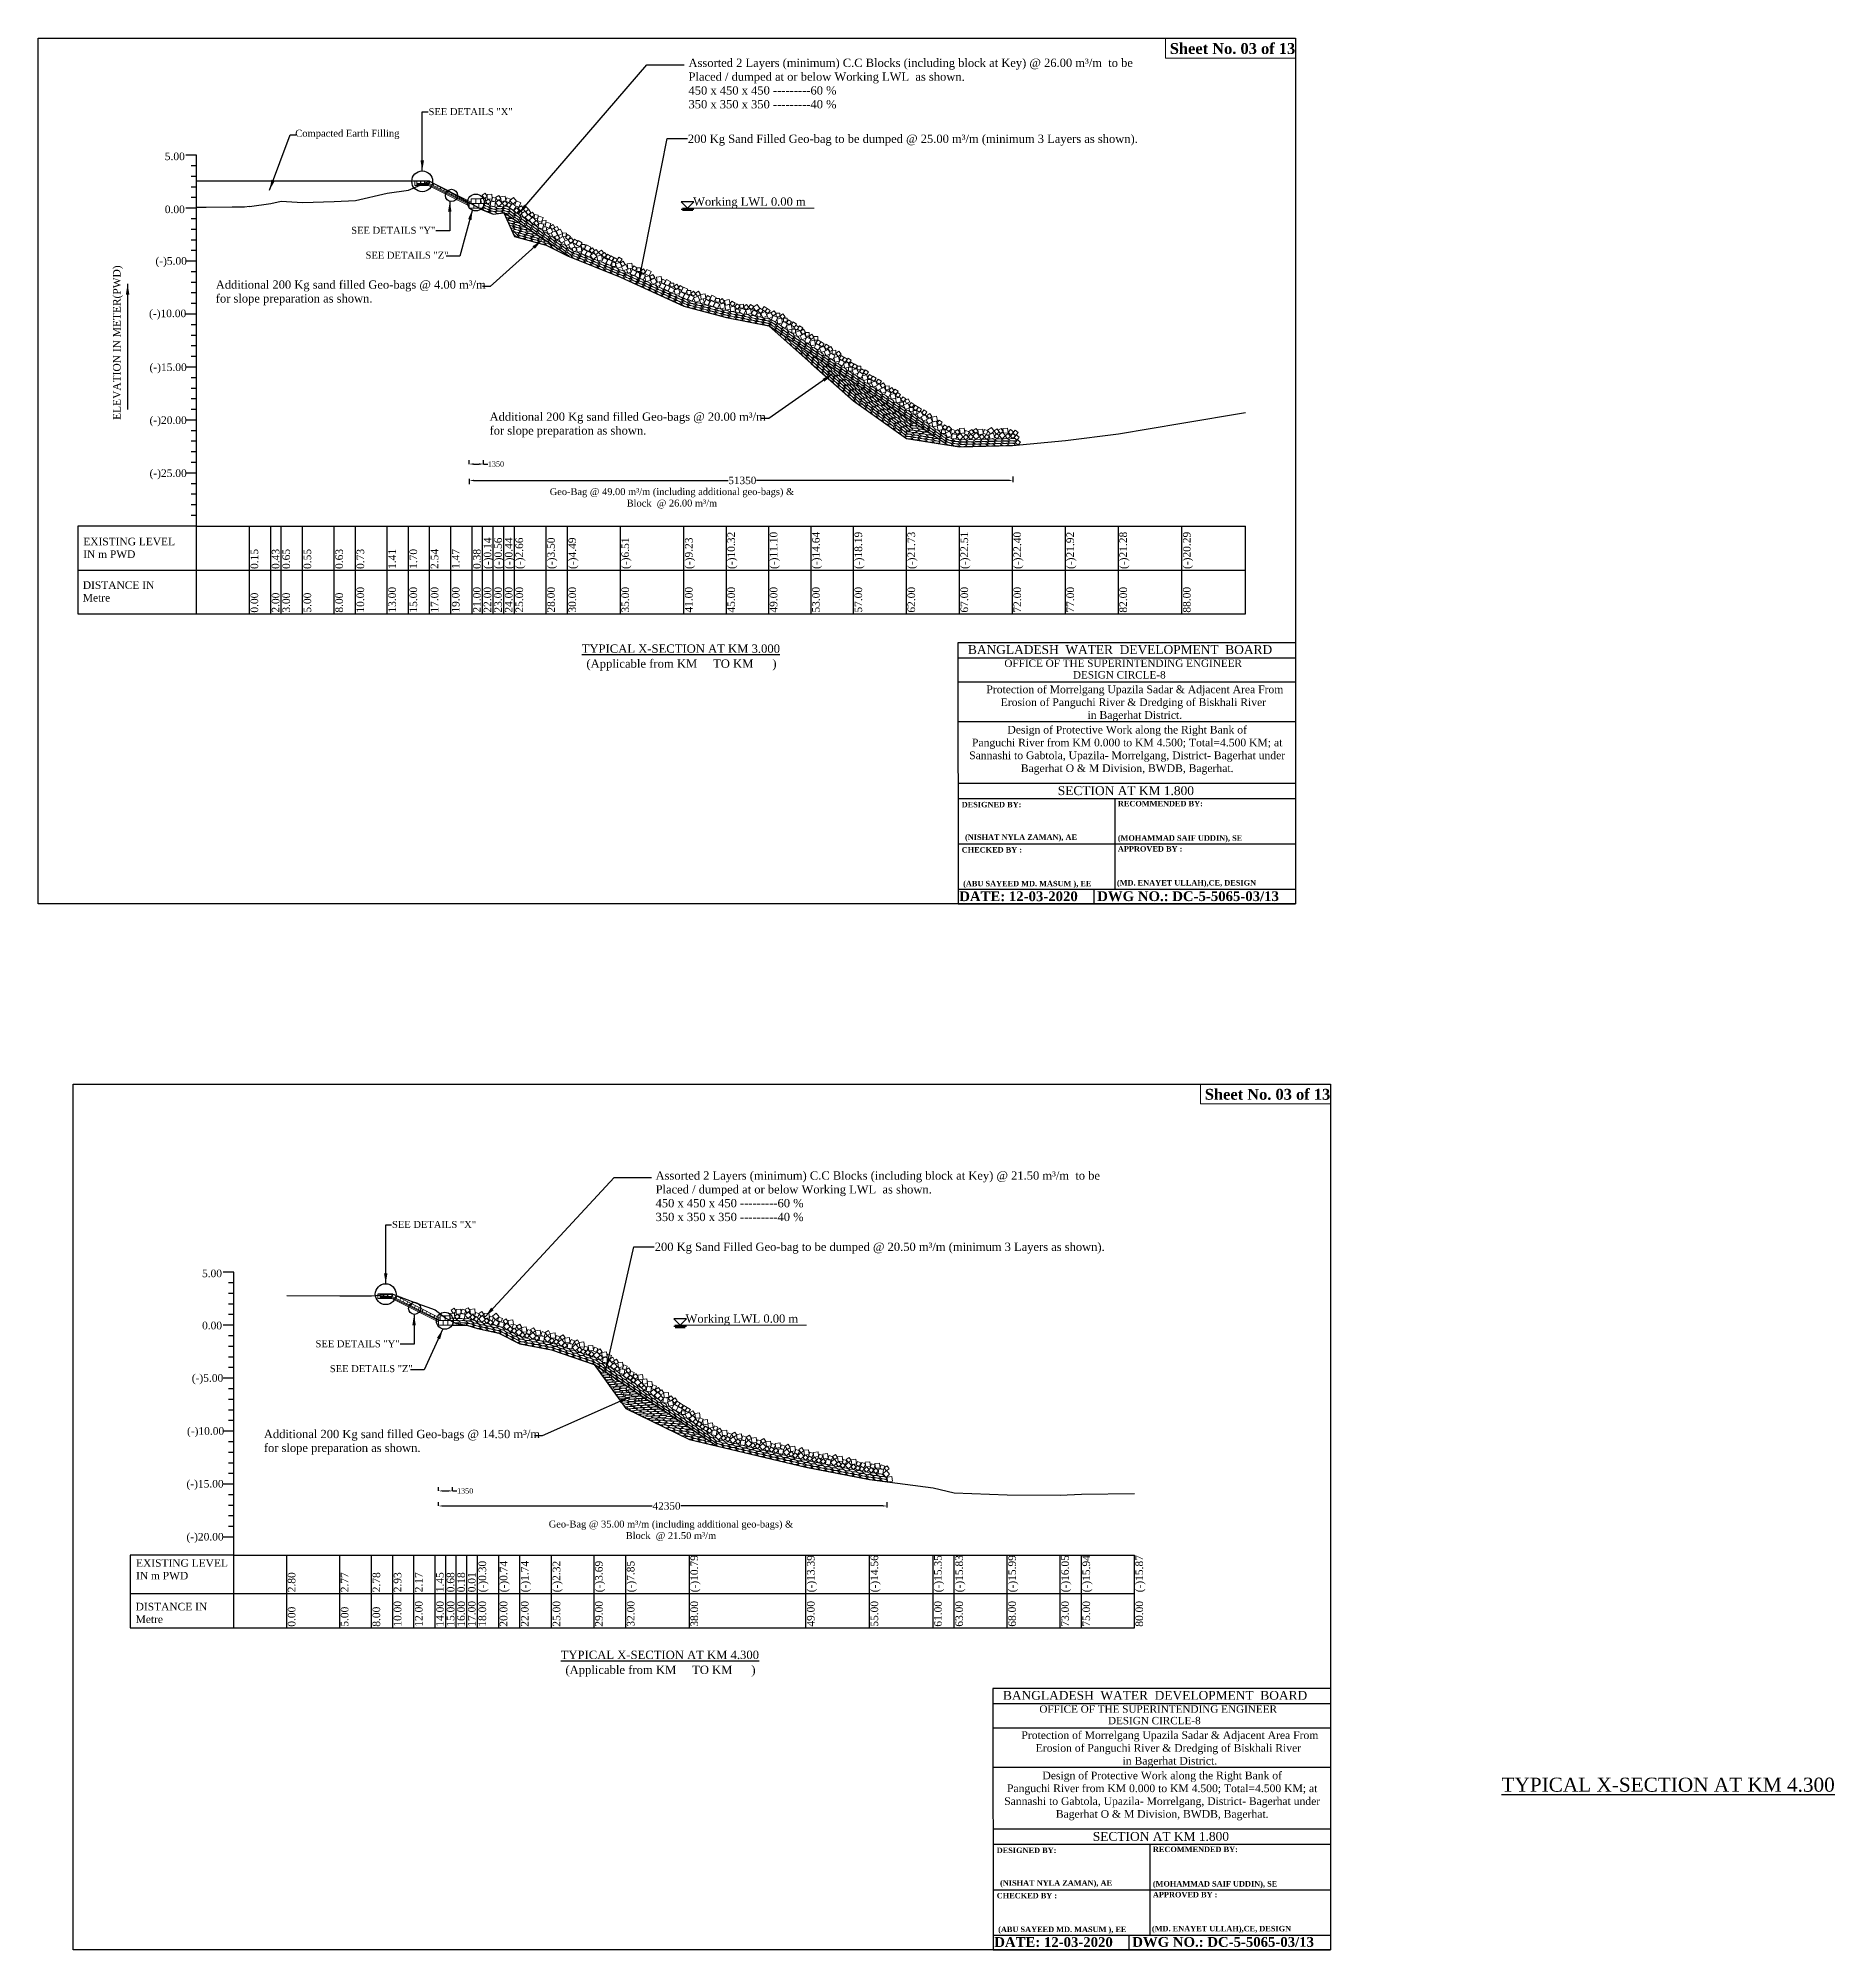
# Model space of a CAD drawing. Header units: metres. Extents: x -1354 to 3686, y -9962 to -7697.
# Drawn here: x -304.8 to -135.3, y -9693.3 to -9512.9 of the extents above; entities that cross this region are included whole.
import ezdxf
from ezdxf.enums import TextEntityAlignment as Align

# ---------------------------------------------------------------- set-up
doc = ezdxf.new("R2010")
doc.units = ezdxf.units.M
doc.layers.add('LINE', color=7, linetype='Continuous')
doc.styles.add('Kazi_T_H', font='timesbd.ttf')
doc.styles.get("Standard").update_dxf_attribs({"font": 'times.ttf'})
doc.dimstyles.get("Standard").update_dxf_attribs({"dimtxt": 0.5, "dimasz": 0.4075, "dimexe": 0.364, "dimexo": 0.219, "dimgap": 0.09, "dimtad": 0, "dimdec": 0, "dimlfac": 1000, "dimzin": 0, "dimdsep": 46, "dimtxsty": 'Standard', "dimcen": 0.09, "dimadec": 0, "dimazin": 0, "dimtfac": 1, "dimtdec": 0, "dimtofl": 0, "dimtmove": 0, "dimatfit": 3, "dimfxl": 1, "dimtolj": 1, "dimtzin": 0, "dimarcsym": 0})

msp = doc.modelspace()

# ---------------------------------------------------------------- texts
at = {"color": 0, "lineweight": -2}
msp.add_text('ELEVATION IN METER(PWD)', height=0.715, rotation=90, dxfattribs=at).set_placement((-297.063871, -9548.900311))
at = {"color": 0, "lineweight": -2, "char_height": 0.715, "attachment_point": 1}
for s, insert, width in [('5.00', (-292.88975, -9523.676325), 2), ('0.00', (-292.88975, -9528.676325), 2), ('(-)5.00', (-293.767539, -9533.543752), 2), ('(-)10.00', (-294.371666, -9538.494815), 2), ('(-)15.00', (-294.325966, -9543.572889), 2), ('(-)20.00', (-294.325966, -9548.572889), 2), ('(-)25.00', (-294.325966, -9553.572889), 2), ('EXISTING LEVEL IN m PWD', (-300.586366, -9560.024848), 8.82203068), ('DISTANCE IN Metre', (-300.624103, -9564.135767), 6.93160649), ('5.00', (-289.376578, -9629.093059), 2), ('0.00', (-289.373033, -9634.009075), 2), ('(-)5.00', (-290.338595, -9638.962338), 2), ('(-)10.00', (-290.791738, -9643.962338), 2), ('(-)15.00', (-290.839351, -9648.945543), 2), ('(-)20.00', (-290.839351, -9653.945543), 2), ('EXISTING LEVEL IN m PWD', (-295.599525, -9656.425466), 8.82203068), ('DISTANCE IN Metre', (-295.637262, -9660.536384), 6.93160649)]:
    msp.add_mtext(s, dxfattribs=dict(at, insert=insert, width=width))
at = {"color": 0, "linetype": 'Continuous', "lineweight": -3, "ltscale": 0.5, "insert": (-262.235428, -9548.208787), "char_height": 0.78176775, "width": 44.3343089, "attachment_point": 1}
msp.add_mtext('Additional 200 Kg sand filled Geo-bags @ 20.00 m³/m\\Pfor slope preparation as shown.', dxfattribs=at)
at = {"color": 0, "lineweight": -2, "char_height": 0.715, "width": 2.15, "attachment_point": 1, "rotation": 90}
for s, insert in [('(-)0.14', (-262.78975, -9562.971953)), ('(-)0.56', (-261.78975, -9562.971953)), ('(-)0.44', (-260.78975, -9562.971953)), ('(-)2.66', (-259.78975, -9562.971953)), ('(-)3.50', (-256.78975, -9562.971953)), ('(-)4.49', (-254.78975, -9562.971953)), ('(-)6.51', (-249.78975, -9562.971953)), ('(-)9.23', (-243.78975, -9562.971953)), ('(-)10.32', (-239.78975, -9562.971953)), ('(-)11.10', (-235.78975, -9562.971953)), ('(-)14.64', (-231.78975, -9562.971953)), ('(-)18.19', (-227.78975, -9562.971953)), ('(-)21.73', (-222.78975, -9562.971953)), ('(-)22.51', (-217.78975, -9562.971953)), ('(-)22.40', (-212.78975, -9562.971953)), ('(-)21.92', (-207.78975, -9562.971953)), ('(-)21.28', (-202.78975, -9562.971953)), ('(-)20.29', (-196.78975, -9562.971953)), ('0.15', (-284.78975, -9562.971953)), ('0.43', (-282.78975, -9562.971953)), ('0.65', (-281.78975, -9562.971953)), ('0.55', (-279.78975, -9562.971953)), ('0.63', (-276.78975, -9562.971953)), ('0.73', (-274.78975, -9562.971953)), ('1.41', (-271.78975, -9562.971953)), ('1.70', (-269.78975, -9562.971953)), ('2.54', (-267.78975, -9562.971953)), ('1.47', (-265.78975, -9562.971953)), ('0.38', (-263.78975, -9562.971953)), ('0.00', (-284.78975, -9567.09404)), ('2.00', (-282.78975, -9567.09404)), ('3.00', (-281.78975, -9567.09404)), ('5.00', (-279.78975, -9567.09404)), ('8.00', (-276.78975, -9567.09404)), ('10.00', (-274.78975, -9567.09404)), ('13.00', (-271.78975, -9567.09404)), ('15.00', (-269.78975, -9567.09404)), ('17.00', (-267.78975, -9567.09404)), ('19.00', (-265.78975, -9567.09404)), ('21.00', (-263.78975, -9567.09404)), ('22.00', (-262.78975, -9567.09404)), ('23.00', (-261.78975, -9567.09404)), ('24.00', (-260.78975, -9567.09404)), ('25.00', (-259.78975, -9567.09404)), ('28.00', (-256.78975, -9567.09404)), ('30.00', (-254.78975, -9567.09404)), ('35.00', (-249.78975, -9567.09404)), ('41.00', (-243.78975, -9567.09404)), ('45.00', (-239.78975, -9567.09404)), ('49.00', (-235.78975, -9567.09404)), ('53.00', (-231.78975, -9567.09404)), ('57.00', (-227.78975, -9567.09404)), ('62.00', (-222.78975, -9567.09404)), ('67.00', (-217.78975, -9567.09404)), ('72.00', (-212.78975, -9567.09404)), ('77.00', (-207.78975, -9567.09404)), ('82.00', (-202.78975, -9567.09404)), ('88.00', (-196.78975, -9567.09404)), ('(-)10.79', (-243.276578, -9659.544482)), ('(-)13.39', (-232.276578, -9659.544482)), ('(-)14.56', (-226.276578, -9659.544482)), ('(-)15.35', (-220.276578, -9659.544482)), ('(-)15.83', (-218.276578, -9659.544482)), ('(-)15.99', (-213.276578, -9659.544482)), ('(-)16.05', (-208.276578, -9659.544482)), ('(-)15.94', (-206.276578, -9659.544482)), ('(-)15.87', (-201.276578, -9659.544482)), ('2.80', (-281.276578, -9659.544482)), ('2.77', (-276.276578, -9659.544482)), ('2.78', (-273.276578, -9659.544482)), ('2.93', (-271.276578, -9659.544482)), ('2.17', (-269.276578, -9659.544482)), ('1.45', (-267.276578, -9659.544482)), ('0.68', (-266.276578, -9659.544482)), ('0.18', (-265.276578, -9659.544482)), ('0.01', (-264.276578, -9659.544482)), ('(-)0.30', (-263.276578, -9659.544482)), ('(-)0.74', (-261.276578, -9659.544482)), ('(-)1.74', (-259.276578, -9659.544482)), ('(-)2.32', (-256.276578, -9659.544482)), ('(-)3.69', (-252.276578, -9659.544482)), ('(-)7.85', (-249.276578, -9659.544482)), ('0.00', (-281.276578, -9662.791596)), ('5.00', (-276.276578, -9662.791596)), ('8.00', (-273.276578, -9662.791596)), ('10.00', (-271.276578, -9662.791596)), ('12.00', (-269.276578, -9662.791596)), ('14.00', (-267.276578, -9662.791596)), ('15.00', (-266.276578, -9662.791596)), ('16.00', (-265.276578, -9662.791596)), ('17.00', (-264.276578, -9662.791596)), ('18.00', (-263.276578, -9662.791596)), ('20.00', (-261.276578, -9662.791596)), ('22.00', (-259.276578, -9662.791596)), ('25.00', (-256.276578, -9662.791596)), ('29.00', (-252.276578, -9662.791596)), ('32.00', (-249.276578, -9662.791596)), ('38.00', (-243.276578, -9662.791596)), ('49.00', (-232.276578, -9662.791596)), ('55.00', (-226.276578, -9662.791596)), ('61.00', (-220.276578, -9662.791596)), ('63.00', (-218.276578, -9662.791596)), ('68.00', (-213.276578, -9662.791596)), ('73.00', (-208.276578, -9662.791596)), ('75.00', (-206.276578, -9662.791596)), ('80.00', (-201.276578, -9662.791596))]:
    msp.add_mtext(s, dxfattribs=dict(at, insert=insert))
at = {"char_height": 0.78947585, "attachment_point": 1}
for s, insert in [('{\\LTYPICAL X-SECTION AT KM 3.000}', (-253.539967, -9570.096418)), ('(Applicable from KM     TO KM      )', (-253.098003, -9571.507837)), ('{\\LTYPICAL X-SECTION AT KM 4.300}', (-255.520949, -9665.052081)), ('(Applicable from KM     TO KM      )', (-255.078985, -9666.4635))]:
    msp.add_mtext(s, dxfattribs=dict(at, insert=insert))
at = {"color": 0, "linetype": 'ByBlock', "lineweight": 30, "insert": (-166.729318, -9677.036553), "char_height": 1.32684107, "width": 81.78181267, "attachment_point": 1}
msp.add_mtext('{\\LTYPICAL X-SECTION AT KM 4.300}', dxfattribs=at)
at = {"layer": 'LINE', "color": 0, "linetype": 'ByBlock', "lineweight": -3, "ltscale": 0.5}
for s, height, p in [('BANGLADESH  WATER  DEVELOPMENT  BOARD', 0.83653579, (-202.731759, -9570.998075)), ('OFFICE OF THE SUPERINTENDING ENGINEER', 0.6977248, (-202.437664, -9572.218199)), ('DESIGN CIRCLE-8', 0.6977248, (-202.804971, -9573.309471)), ('SECTION AT KM 1.800', 0.83726976, (-202.182434, -9584.310635)), ('BANGLADESH  WATER  DEVELOPMENT  BOARD', 0.83653579, (-199.425946, -9669.689382)), ('OFFICE OF THE SUPERINTENDING ENGINEER', 0.6977248, (-199.131851, -9670.909506)), ('DESIGN CIRCLE-8', 0.6977248, (-199.499158, -9672.000778)), ('SECTION AT KM 1.800', 0.83726976, (-198.876621, -9683.001941))]:
    msp.add_text(s, height=height, dxfattribs=at).set_placement(p, align=Align.CENTER)
at = {"layer": 'LINE', "color": 0, "linetype": 'ByBlock', "lineweight": -3, "ltscale": 0.5, "style": 'Kazi_T_H'}
for s, height, p in [('DESIGNED BY:', 0.51258201, (-217.677854, -9585.462772)), ('RECOMMENDED BY:', 0.51258201, (-202.939599, -9585.371191)), ('CHECKED BY :', 0.51258201, (-217.677854, -9589.734288)), ('(NISHAT NYLA ZAMAN), AE', 0.51258201, (-217.364627, -9588.538656)), ('APPROVED BY :', 0.51258201, (-202.939599, -9589.642707)), ('(MOHAMMAD SAIF UDDIN), SE ', 0.51258201, (-202.944193, -9588.619976)), ('DATE: 12-03-2020', 0.92264762, (-217.907972, -9594.319664)), ('(ABU SAYEED MD. MASUM ), EE', 0.51258201, (-217.542524, -9592.917156)), ('DWG NO.: DC-5-5065-03/13', 0.92264762, (-204.885391, -9594.310352)), ('RECOMMENDED BY:', 0.51258201, (-199.633786, -9684.062497)), ('DESIGNED BY:', 0.51258201, (-214.372041, -9684.154078)), ('(NISHAT NYLA ZAMAN), AE', 0.51258201, (-214.058814, -9687.229963)), ('(MOHAMMAD SAIF UDDIN), SE ', 0.51258201, (-199.63838, -9687.311282)), ('CHECKED BY :', 0.51258201, (-214.372041, -9688.425595)), ('APPROVED BY :', 0.51258201, (-199.633786, -9688.334014)), ('DATE: 12-03-2020', 0.92264762, (-214.602159, -9693.010971)), ('(ABU SAYEED MD. MASUM ), EE', 0.51258201, (-214.236711, -9691.608463)), ('DWG NO.: DC-5-5065-03/13', 0.92264762, (-201.579578, -9693.001659))]:
    msp.add_text(s, height=height, dxfattribs=at).set_placement(p)
at = {"layer": 'LINE', "color": 7, "lineweight": 13, "ltscale": 0.5, "attachment_point": 1}
for s, insert, char_height, width in [('{\\fTimes New Roman|b1|i0|c0|p18;Sheet No. 03 of 13}', (-198.037715, -9513.342894), 1.02599024, 12.68350535), ('Assorted 2 Layers (minimum) C.C Blocks (including block at Key) @ 26.00 {\\C0;m³/m}  to be Placed / dumped at or below Working LWL  as shown. \\P450 x 450 x 450 ---------60 %\\P350 x 350 x 350 ---------40 %', (-243.459753, -9514.812862), 0.781767752, 43.00306746), ('Working LWL 0.00 m', (-243.025165, -9527.909387), 0.78176775, 30.04400339), ('{\\fTimes New Roman|b1|i0|c0|p18;Sheet No. 03 of 13}', (-194.731903, -9612.0342), 1.02599024, 12.68350535), ('Assorted 2 Layers (minimum) C.C Blocks (including block at Key) @ 21.50 {\\C0;m³/m}  to be Placed / dumped at or below Working LWL  as shown. \\P450 x 450 x 450 ---------60 %\\P350 x 350 x 350 ---------40 %', (-246.567665, -9619.821272), 0.781767752, 43.00306746), ('Working LWL 0.00 m', (-243.737339, -9633.326121), 0.78176775, 30.04400339)]:
    msp.add_mtext(s, dxfattribs=dict(at, insert=insert, char_height=char_height, width=width))
at = {"layer": 'LINE', "color": 0, "linetype": 'ByBlock', "lineweight": -3, "ltscale": 0.5, "char_height": 0.65828823}
for s, insert, attachment_point in [('SEE DETAILS "X"', (-267.994956, -9519.480675), 1), ('Compacted Earth Filling', (-270.743603, -9521.520605), 3), ('SEE DETAILS "Y"', (-267.356262, -9530.682344), 3), ('SEE DETAILS "X"', (-271.443827, -9624.502454), 1), ('SEE DETAILS "Y"', (-270.728591, -9635.76202), 3)]:
    msp.add_mtext(s, dxfattribs=dict(at, insert=insert, attachment_point=attachment_point))
at = {"layer": 'LINE', "color": 0, "linetype": 'ByBlock', "lineweight": -3, "ltscale": 0.5}
for s, insert, char_height, width, attachment_point in [('200 Kg Sand Filled Geo-bag to be dumped @ 25.00 m³/m ({\\C7;minimum} 3 Layers as shown).', (-243.522627, -9521.982805), 0.78176775, 44.3343089, 1), ('SEE DETAILS "Z"', (-273.942745, -9533.030084), 0.65828823, 9.99557303, 1), ('Additional 200 Kg sand filled Geo-bags @ 4.00 m³/m\\Pfor slope preparation as shown.', (-288.076447, -9535.7437), 0.78176775, 44.3343089, 1), ('Geo-Bag @ 49.00 m³/m (including additional geo-bags) &\\PBlock  @ 26.00 m³/m ', (-245.027811, -9555.34865), 0.65, 26.79233381, 2), ('{\\fTimes New Roman|b1|i0|c0|p18; }Protection of Morrelgang Upazila Sadar & Adjacent Area From \\PErosion of Panguchi River & Dredging of Biskhali River\\P in Bagerhat District.', (-201.471974, -9573.968733), 0.726296, 46.93933881, 2), ('Design of Protective Work along the Right Bank of \\PPanguchi River from KM 0.000 to KM 4.500; Total=4.500 KM; at Sannashi to Gabtola, Upazila- Morrelgang, District- Bagerhat under Bagerhat O & M Division, BWDB, Bagerhat.', (-202.060847, -9577.775247), 0.726295999, 31.73925022, 2), ('200 Kg Sand Filled Geo-bag to be dumped @ 20.50 m³/m ({\\C7;minimum} 3 Layers as shown).', (-246.648032, -9626.549315), 0.78176775, 44.3343089, 1), ('SEE DETAILS "Z"', (-277.315073, -9638.10976), 0.65828823, 9.99557303, 1), ('Additional 200 Kg sand filled Geo-bags @ 14.50 m³/m\\Pfor slope preparation as shown.', (-283.539795, -9644.215853), 0.78176775, 44.3343089, 1), ('Geo-Bag @ 35.00 m³/m (including additional geo-bags) &\\PBlock  @ 21.50 m³/m ', (-245.119962, -9652.780968), 0.65, 26.79233381, 2), ('{\\fTimes New Roman|b1|i0|c0|p18; }Protection of Morrelgang Upazila Sadar & Adjacent Area From \\PErosion of Panguchi River & Dredging of Biskhali River\\P in Bagerhat District.', (-198.166161, -9672.66004), 0.726296, 46.93933881, 2), ('Design of Protective Work along the Right Bank of \\PPanguchi River from KM 0.000 to KM 4.500; Total=4.500 KM; at Sannashi to Gabtola, Upazila- Morrelgang, District- Bagerhat under Bagerhat O & M Division, BWDB, Bagerhat.', (-198.755034, -9676.466554), 0.726295999, 31.73925022, 2)]:
    msp.add_mtext(s, dxfattribs=dict(at, insert=insert, char_height=char_height, width=width, attachment_point=attachment_point))
at = {"layer": 'LINE', "color": 0, "linetype": 'ByBlock', "lineweight": -3, "ltscale": 0.5, "char_height": 0.51258201, "width": 16.57940615, "attachment_point": 2, "style": 'Kazi_T_H'}
for insert in [(-196.459701, -9592.333701), (-193.153888, -9691.025008)]:
    msp.add_mtext('(MD. ENAYET ULLAH),CE, DESIGN', dxfattribs=dict(at, insert=insert))

# ---------------------------------------------------------------- blocks, each defined once
blk = doc.blocks.new('*D462')
at = {"color": 0, "lineweight": -2, "ltscale": 0.5}
for p, q in [((-264.16, -9554.47), (-264.16, -9554.98)), ((-263.75, -9554.62), (-239.72, -9554.62)), ((-213.22, -9554.62), (-237.04, -9554.62)), ((-212.81, -9554.77), (-212.81, -9554.25))]:
    blk.add_line(p, q, dxfattribs=at)
at = {"color": 0, "linetype": 'Continuous', "lineweight": -3, "ltscale": 0.5}
for points in [[(-263.75, -9554.55), (-263.75, -9554.68), (-264.16, -9554.62)], [(-213.22, -9554.55), (-213.22, -9554.68), (-212.81, -9554.62)]]:
    blk.add_solid(points, dxfattribs=at)
at = {"layer": 'Defpoints', "color": 0, "linetype": 'Continuous', "lineweight": -3, "ltscale": 0.5}
for p in [(-264.16, -9553.96), (-212.81, -9554.62), (-212.81, -9558.93)]:
    blk.add_point(p, dxfattribs=at)
at = {"color": 0, "linetype": 'Continuous', "lineweight": -3, "ltscale": 0.5, "insert": (-238.38, -9554.62), "char_height": 0.5, "attachment_point": 5}
blk.add_mtext('\\A1;{\\H1.4x;51350}', dxfattribs=at)
blk = doc.blocks.new('*D463')
at = {"color": 0, "lineweight": -2, "ltscale": 0.5}
for p, q in [((-264.16, -9553.07), (-264.16, -9552.71)), ((-263.75, -9553.07), (-263.22, -9553.07)), ((-262.81, -9553.07), (-262.81, -9552.71)), ((-262.81, -9553.07), (-262.4, -9553.07))]:
    blk.add_line(p, q, dxfattribs=at)
at = {"color": 0, "linetype": 'Continuous', "lineweight": -3, "ltscale": 0.5}
for points in [[(-263.75, -9553), (-263.75, -9553.14), (-264.16, -9553.07)], [(-263.22, -9553), (-263.22, -9553.14), (-262.81, -9553.07)]]:
    blk.add_solid(points, dxfattribs=at)
at = {"layer": 'Defpoints', "color": 0, "linetype": 'Continuous', "lineweight": -3, "ltscale": 0.5}
for p in [(-264.16, -9553.07), (-262.81, -9553.07), (-262.81, -9553.07)]:
    blk.add_point(p, dxfattribs=at)
at = {"color": 0, "linetype": 'Continuous', "lineweight": -3, "ltscale": 0.5, "insert": (-261.63, -9553.07), "char_height": 0.5, "attachment_point": 5}
blk.add_mtext('\\A1;1350', dxfattribs=at)
blk = doc.blocks.new('*D464')
at = {"color": 0, "lineweight": -2, "ltscale": 0.5}
for p, q in [((-267.07, -9651.4), (-267.07, -9651.03)), ((-224.72, -9651.55), (-224.72, -9651.03)), ((-266.66, -9651.4), (-246.88, -9651.4)), ((-225.12, -9651.4), (-244.17, -9651.4))]:
    blk.add_line(p, q, dxfattribs=at)
at = {"color": 0, "linetype": 'Continuous', "lineweight": -3, "ltscale": 0.5}
for points in [[(-266.66, -9651.33), (-266.66, -9651.46), (-267.07, -9651.4)], [(-225.12, -9651.33), (-225.12, -9651.46), (-224.72, -9651.4)]]:
    blk.add_solid(points, dxfattribs=at)
at = {"layer": 'Defpoints', "color": 0, "linetype": 'Continuous', "lineweight": -3, "ltscale": 0.5}
for p in [(-267.07, -9651.52), (-224.72, -9651.4), (-224.72, -9655.83)]:
    blk.add_point(p, dxfattribs=at)
at = {"color": 0, "linetype": 'Continuous', "lineweight": -3, "ltscale": 0.5, "insert": (-245.53, -9651.4), "char_height": 0.5, "attachment_point": 5}
blk.add_mtext('\\A1;{\\H1.4x;42350}', dxfattribs=at)
blk = doc.blocks.new('*D465')
at = {"color": 0, "lineweight": -2, "ltscale": 0.5}
for p, q in [((-267.07, -9649.98), (-267.07, -9649.61)), ((-266.66, -9649.98), (-266.12, -9649.98)), ((-265.72, -9649.98), (-265.72, -9649.61)), ((-265.72, -9649.98), (-265.31, -9649.98))]:
    blk.add_line(p, q, dxfattribs=at)
at = {"color": 0, "linetype": 'Continuous', "lineweight": -3, "ltscale": 0.5}
for points in [[(-266.66, -9649.91), (-266.66, -9650.04), (-267.07, -9649.98)], [(-266.12, -9649.91), (-266.12, -9650.04), (-265.72, -9649.98)]]:
    blk.add_solid(points, dxfattribs=at)
at = {"layer": 'Defpoints', "color": 0, "linetype": 'Continuous', "lineweight": -3, "ltscale": 0.5}
for p in [(-267.07, -9649.98), (-265.72, -9649.98), (-265.72, -9649.98)]:
    blk.add_point(p, dxfattribs=at)
at = {"color": 0, "linetype": 'Continuous', "lineweight": -3, "ltscale": 0.5, "insert": (-264.54, -9649.98), "char_height": 0.5, "attachment_point": 5}
blk.add_mtext('\\A1;1350', dxfattribs=at)

# ---------------------------------------------------------------- dimensions: what is measured, and where the dimension line sits
at = {"color": 0, "linetype": 'Continuous', "lineweight": -3, "ltscale": 0.5}
for base, p1, p2, picture, middle in [((-262.809459, -9553.070895), (-264.159459, -9553.070895), (-262.809459, -9553.070895), '*D463', (-261.630092, -9553.070895)), ((-265.716127, -9649.975527), (-267.066127, -9649.975527), (-265.716127, -9649.975527), '*D465', (-264.53676, -9649.975527))]:
    dim = msp.add_linear_dim(base=base, p1=p1, p2=p2, dimstyle='Standard', override={"dimfxl": 0.15, "dimfxlon": 1}, dxfattribs=at)
    dim.commit()
    dim.dimension.update_dxf_attribs({"geometry": picture, "text_midpoint": middle})
for base, p1, p2, picture, middle in [((-212.809459, -9554.615294), (-264.159459, -9553.958582), (-212.809459, -9558.926325), '*D462', (-238.378958, -9554.615294)), ((-224.716127, -9651.396135), (-267.066127, -9651.519926), (-224.716127, -9655.830957), '*D464', (-245.526737, -9651.396135))]:
    dim = msp.add_linear_dim(base=base, p1=p1, p2=p2, text='{\\H1.4x;<>}', dimstyle='Standard', override={"dimfxl": 0.15, "dimfxlon": 1}, dxfattribs=at)
    dim.commit()
    dim.dimension.update_dxf_attribs({"geometry": picture, "text_midpoint": middle, "dimtype": 160})

# ---------------------------------------------------------------- linework, layer by layer
at = {"color": 0, "lineweight": -2}
for p, q in [((-289.88975, -9523.926325), (-290.88975, -9523.926325)), ((-289.88975, -9567.19404), (-289.88975, -9523.926325)), ((-289.88975, -9524.926325), (-290.38975, -9524.926325)), ((-289.88975, -9525.926325), (-290.38975, -9525.926325)), ((-289.88975, -9526.926325), (-290.38975, -9526.926325)), ((-289.88975, -9527.926325), (-290.38975, -9527.926325)), ((-289.88975, -9528.926325), (-290.88975, -9528.926325)), ((-289.88975, -9529.926325), (-290.38975, -9529.926325)), ((-289.88975, -9530.926325), (-290.38975, -9530.926325)), ((-289.88975, -9531.926325), (-290.38975, -9531.926325)), ((-289.88975, -9532.926325), (-290.38975, -9532.926325)), ((-289.88975, -9533.926325), (-290.88975, -9533.926325)), ((-289.88975, -9534.926325), (-290.38975, -9534.926325)), ((-289.88975, -9535.926325), (-290.38975, -9535.926325)), ((-289.88975, -9536.926325), (-290.38975, -9536.926325)), ((-289.88975, -9538.926325), (-290.88975, -9538.926325)), ((-289.88975, -9537.926325), (-290.38975, -9537.926325)), ((-289.88975, -9539.926325), (-290.38975, -9539.926325)), ((-289.88975, -9540.926325), (-290.38975, -9540.926325)), ((-289.88975, -9541.926325), (-290.38975, -9541.926325)), ((-289.88975, -9543.926325), (-290.88975, -9543.926325)), ((-289.88975, -9542.926325), (-290.38975, -9542.926325)), ((-289.88975, -9544.926325), (-290.38975, -9544.926325)), ((-289.88975, -9545.926325), (-290.38975, -9545.926325)), ((-289.88975, -9546.926325), (-290.38975, -9546.926325)), ((-289.88975, -9547.926325), (-290.38975, -9547.926325)), ((-289.88975, -9548.926325), (-290.88975, -9548.926325)), ((-289.88975, -9549.926325), (-290.38975, -9549.926325)), ((-289.88975, -9550.926325), (-290.38975, -9550.926325)), ((-289.88975, -9551.926325), (-290.38975, -9551.926325)), ((-289.88975, -9552.926325), (-290.38975, -9552.926325)), ((-289.88975, -9553.926325), (-290.88975, -9553.926325)), ((-289.88975, -9554.926325), (-290.38975, -9554.926325)), ((-289.88975, -9555.926325), (-290.38975, -9555.926325)), ((-289.88975, -9556.926325), (-290.38975, -9556.926325)), ((-289.88975, -9558.926325), (-290.88975, -9558.926325)), ((-289.88975, -9557.926325), (-290.38975, -9557.926325)), ((-289.88975, -9558.926325), (-190.88975, -9558.926325)), ((-284.88975, -9567.19404), (-284.88975, -9558.926325)), ((-282.88975, -9567.19404), (-282.88975, -9558.926325)), ((-281.88975, -9567.19404), (-281.88975, -9558.926325)), ((-279.88975, -9567.19404), (-279.88975, -9558.926325)), ((-276.88975, -9567.19404), (-276.88975, -9558.926325)), ((-274.88975, -9567.19404), (-274.88975, -9558.926325)), ((-271.88975, -9567.19404), (-271.88975, -9558.926325)), ((-269.88975, -9567.19404), (-269.88975, -9558.926325)), ((-267.88975, -9567.19404), (-267.88975, -9558.926325)), ((-265.88975, -9567.19404), (-265.88975, -9558.926325)), ((-263.88975, -9567.19404), (-263.88975, -9558.926325)), ((-262.88975, -9567.19404), (-262.88975, -9558.926325)), ((-261.88975, -9567.19404), (-261.88975, -9558.926325)), ((-260.88975, -9567.19404), (-260.88975, -9558.926325)), ((-259.88975, -9567.19404), (-259.88975, -9558.926325)), ((-256.88975, -9567.19404), (-256.88975, -9558.926325)), ((-254.88975, -9567.19404), (-254.88975, -9558.926325)), ((-249.88975, -9567.19404), (-249.88975, -9558.926325)), ((-243.88975, -9567.19404), (-243.88975, -9558.926325)), ((-239.88975, -9567.19404), (-239.88975, -9558.926325)), ((-235.88975, -9567.19404), (-235.88975, -9558.926325)), ((-231.88975, -9567.19404), (-231.88975, -9558.926325)), ((-227.88975, -9567.19404), (-227.88975, -9558.926325)), ((-222.88975, -9567.19404), (-222.88975, -9558.926325)), ((-217.88975, -9567.19404), (-217.88975, -9558.926325)), ((-212.88975, -9567.19404), (-212.88975, -9558.926325)), ((-207.88975, -9567.19404), (-207.88975, -9558.926325)), ((-202.88975, -9567.19404), (-202.88975, -9558.926325)), ((-196.88975, -9567.19404), (-196.88975, -9558.926325)), ((-190.88975, -9567.19404), (-190.88975, -9562.69404)), ((-301.097568, -9563.071953), (-190.88975, -9563.071953)), ((-301.097568, -9567.19404), (-190.88975, -9567.19404)), ((-286.376578, -9629.343059), (-287.376578, -9629.343059)), ((-286.376578, -9662.891596), (-286.376578, -9629.343059)), ((-286.376578, -9630.343059), (-286.876578, -9630.343059)), ((-286.376578, -9631.343059), (-286.876578, -9631.343059)), ((-286.376578, -9632.343059), (-286.876578, -9632.343059)), ((-286.376578, -9634.343059), (-287.376578, -9634.343059)), ((-286.376578, -9633.343059), (-286.876578, -9633.343059)), ((-286.376578, -9635.343059), (-286.876578, -9635.343059)), ((-286.376578, -9636.343059), (-286.876578, -9636.343059)), ((-286.376578, -9637.343059), (-286.876578, -9637.343059)), ((-286.376578, -9638.343059), (-286.876578, -9638.343059)), ((-286.376578, -9639.343059), (-287.376578, -9639.343059)), ((-286.376578, -9640.343059), (-286.876578, -9640.343059)), ((-286.376578, -9641.343059), (-286.876578, -9641.343059)), ((-286.376578, -9642.343059), (-286.876578, -9642.343059)), ((-286.376578, -9643.343059), (-286.876578, -9643.343059)), ((-286.376578, -9644.343059), (-287.376578, -9644.343059)), ((-286.376578, -9645.343059), (-286.876578, -9645.343059)), ((-286.376578, -9646.343059), (-286.876578, -9646.343059)), ((-286.376578, -9647.343059), (-286.876578, -9647.343059)), ((-286.376578, -9648.343059), (-286.876578, -9648.343059)), ((-286.376578, -9649.343059), (-287.376578, -9649.343059)), ((-286.376578, -9650.343059), (-286.876578, -9650.343059)), ((-286.376578, -9651.343059), (-286.876578, -9651.343059)), ((-286.376578, -9652.343059), (-286.876578, -9652.343059)), ((-286.376578, -9654.343059), (-287.376578, -9654.343059)), ((-286.376578, -9653.343059), (-286.876578, -9653.343059)), ((-286.376578, -9656.038867), (-201.376578, -9656.038867)), ((-281.376578, -9662.891596), (-281.376578, -9656.038867)), ((-276.376578, -9662.891596), (-276.376578, -9656.038867)), ((-273.376578, -9662.891596), (-273.376578, -9656.038867)), ((-271.376578, -9662.891596), (-271.376578, -9656.038867)), ((-269.376578, -9662.891596), (-269.376578, -9656.038867)), ((-267.376578, -9662.891596), (-267.376578, -9656.038867)), ((-266.376578, -9662.891596), (-266.376578, -9656.038867)), ((-265.376578, -9662.891596), (-265.376578, -9656.038867)), ((-264.376578, -9662.891596), (-264.376578, -9656.038867)), ((-263.376578, -9662.891596), (-263.376578, -9656.038867)), ((-261.376578, -9662.891596), (-261.376578, -9656.038867)), ((-259.376578, -9662.891596), (-259.376578, -9656.038867)), ((-256.376578, -9662.891596), (-256.376578, -9656.038867)), ((-252.376578, -9662.891596), (-252.376578, -9656.038867)), ((-249.376578, -9662.891596), (-249.376578, -9656.038867)), ((-243.376578, -9662.891596), (-243.376578, -9656.038867)), ((-232.376578, -9662.891596), (-232.376578, -9656.038867)), ((-226.376578, -9662.891596), (-226.376578, -9656.038867)), ((-220.376578, -9662.891596), (-220.376578, -9656.038867)), ((-218.376578, -9662.891596), (-218.376578, -9656.038867)), ((-213.376578, -9662.891596), (-213.376578, -9656.038867)), ((-208.376578, -9662.891596), (-208.376578, -9656.038867)), ((-206.376578, -9662.891596), (-206.376578, -9656.038867)), ((-201.376578, -9662.891596), (-201.376578, -9656.038867)), ((-296.169779, -9659.644482), (-201.376578, -9659.644482)), ((-296.169779, -9662.891596), (-201.376578, -9662.891596))]:
    msp.add_line(p, q, dxfattribs=at)
at = {"color": 0, "linetype": 'Continuous', "lineweight": -3, "ltscale": 0.5}
for p, q in [((-269.28975, -9526.388325), (-289.88975, -9526.388325)), ((-267.88975, -9526.388325), (-269.28975, -9526.388325)), ((-268.736964, -9526.588325), (-268.736964, -9526.388325)), ((-268.336964, -9526.588325), (-268.336964, -9526.388325)), ((-267.936964, -9526.588325), (-267.936964, -9526.388325)), ((-288.985742, -9528.856006), (-289.88975, -9528.856006)), ((-286.525267, -9528.835615), (-288.985742, -9528.856006)), ((-285.358683, -9528.825947), (-286.525267, -9528.835615)), ((-284.88975, -9528.774325), (-285.358683, -9528.825947)), ((-254.691781, -9533.496305), (-260.88975, -9529.364325)), ((-219.045103, -9551.25609), (-235.88975, -9540.026325)), ((-289.88975, -9558.926325), (-301.097568, -9558.926325)), ((-301.097568, -9558.926325), (-301.097568, -9567.19404)), ((-190.88975, -9567.19404), (-190.88975, -9558.926325)), ((-218.01385, -9594.588503), (-186.182479, -9594.588503)), ((-271.376578, -9631.417059), (-272.776578, -9631.417059)), ((-272.223792, -9631.617059), (-272.223792, -9631.417059)), ((-271.823792, -9631.617059), (-271.823792, -9631.417059)), ((-271.423792, -9631.617059), (-271.423792, -9631.417059)), ((-265.716127, -9634.343059), (-264.323947, -9634.344901)), ((-240.82024, -9645.737284), (-252.376578, -9638.033059)), ((-286.376578, -9656.038867), (-296.169779, -9656.038867)), ((-296.169779, -9656.038867), (-296.169779, -9662.891596)), ((-214.708037, -9693.27981), (-182.876666, -9693.27981))]:
    msp.add_line(p, q, dxfattribs=at)
at = {"linetype": 'ByBlock', "lineweight": 18, "ltscale": 0.5}
for p, q in [((-269.28975, -9526.388325), (-269.28975, -9526.788325)), ((-269.08975, -9526.388325), (-269.08975, -9526.788325)), ((-267.936964, -9526.588325), (-267.847521, -9526.40944)), ((-267.579193, -9526.767211), (-267.48975, -9526.588325)), ((-267.221422, -9526.946096), (-267.131979, -9526.767211)), ((-266.902237, -9527.105689), (-266.812794, -9526.926803)), ((-266.544466, -9527.284574), (-266.455023, -9527.105689)), ((-266.186695, -9527.46346), (-266.097252, -9527.284574)), ((-265.828924, -9527.642345), (-265.739481, -9527.46346)), ((-265.828924, -9527.642345), (-265.739481, -9527.46346)), ((-265.471153, -9527.821231), (-265.381711, -9527.642345)), ((-265.113382, -9528.000116), (-265.02394, -9527.821231)), ((-265.113382, -9528.000116), (-265.02394, -9527.821231)), ((-264.755612, -9528.179001), (-264.666169, -9528.000116)), ((-264.755612, -9528.179001), (-264.666169, -9528.000116)), ((-264.755612, -9528.179001), (-264.666169, -9528.000116)), ((-264.397841, -9528.357887), (-264.308398, -9528.179001)), ((-272.776578, -9631.417059), (-272.776578, -9631.817059)), ((-272.576578, -9631.417059), (-272.576578, -9631.817059)), ((-271.423792, -9631.617059), (-271.334349, -9631.438174)), ((-271.066021, -9631.795945), (-270.976578, -9631.617059)), ((-270.70825, -9631.97483), (-270.618807, -9631.795945)), ((-270.389065, -9632.134423), (-270.299622, -9631.955537)), ((-270.031294, -9632.313308), (-269.941851, -9632.134423)), ((-269.673523, -9632.492194), (-269.58408, -9632.313308)), ((-269.315752, -9632.671079), (-269.226309, -9632.492194)), ((-269.315752, -9632.671079), (-269.226309, -9632.492194)), ((-268.957981, -9632.849964), (-268.868539, -9632.671079)), ((-268.60021, -9633.02885), (-268.510768, -9632.849964)), ((-268.60021, -9633.02885), (-268.510768, -9632.849964)), ((-268.24244, -9633.207735), (-268.152997, -9633.02885)), ((-268.24244, -9633.207735), (-268.152997, -9633.02885)), ((-268.24244, -9633.207735), (-268.152997, -9633.02885)), ((-267.884669, -9633.386621), (-267.795226, -9633.207735)), ((-267.482176, -9633.587867), (-267.392734, -9633.408981)), ((-267.079684, -9633.789113), (-266.990241, -9633.610227))]:
    msp.add_line(p, q, dxfattribs=at)
at = {"linetype": 'ByBlock', "lineweight": 13, "ltscale": 0.5}
for p, q in [((-267.936964, -9526.588325), (-269.08975, -9526.588325)), ((-264.159459, -9528.477078), (-267.936964, -9526.588325)), ((-263.976258, -9528.345071), (-267.88975, -9526.388325)), ((-267.984177, -9526.788325), (-269.28975, -9526.788325)), ((-267.960571, -9526.688325), (-269.08975, -9526.688325)), ((-264.159459, -9528.700684), (-267.984177, -9526.788325)), ((-264.159459, -9528.588881), (-267.960571, -9526.688325)), ((-271.471005, -9631.817059), (-272.776578, -9631.817059)), ((-271.423792, -9631.617059), (-272.576578, -9631.617059)), ((-271.447399, -9631.717059), (-272.576578, -9631.717059)), ((-267.066127, -9634.019498), (-271.471005, -9631.817059)), ((-267.066127, -9633.907695), (-271.447399, -9631.717059)), ((-266.882926, -9633.887492), (-271.423792, -9631.617059)), ((-266.882926, -9633.663885), (-271.376578, -9631.417059))]:
    msp.add_line(p, q, dxfattribs=at)
at = {"color": 3, "linetype": 'Continuous', "lineweight": -3, "ltscale": 0.5}
for p, q in [((-281.376578, -9631.543059), (-276.376578, -9631.573059)), ((-276.376578, -9631.573059), (-273.376578, -9631.568059)), ((-273.376578, -9631.568059), (-271.376578, -9631.417059)), ((-271.376578, -9631.417059), (-269.376578, -9632.170059)), ((-269.376578, -9632.170059), (-267.376578, -9632.893059)), ((-267.376578, -9632.893059), (-266.376578, -9633.668059)), ((-266.376578, -9633.668059), (-265.376578, -9634.168059)), ((-265.376578, -9634.168059), (-264.376578, -9634.328059)), ((-264.376578, -9634.328059), (-263.376578, -9634.648059)), ((-263.376578, -9634.648059), (-261.376578, -9635.078059)), ((-261.376578, -9635.078059), (-259.376578, -9636.088059)), ((-259.376578, -9636.088059), (-256.376578, -9636.668059)), ((-256.376578, -9636.668059), (-252.376578, -9638.033059)), ((-252.376578, -9638.033059), (-249.376578, -9642.193059)), ((-249.376578, -9642.193059), (-243.376578, -9645.133059)), ((-243.376578, -9645.133059), (-232.376578, -9647.733059)), ((-232.376578, -9647.733059), (-226.376578, -9648.903059)), ((-226.376578, -9648.903059), (-220.376578, -9649.693059)), ((-220.376578, -9649.693059), (-218.376578, -9650.173059)), ((-218.376578, -9650.173059), (-213.376578, -9650.333059)), ((-213.376578, -9650.333059), (-208.376578, -9650.393059)), ((-208.376578, -9650.393059), (-206.376578, -9650.283059)), ((-206.376578, -9650.283059), (-201.376578, -9650.213059)), ((-201.376578, -9662.891596), (-201.376578, -9658.391596))]:
    msp.add_line(p, q, dxfattribs=at)
msp.add_lwpolyline([(-284.88975, -9528.774325), (-282.88975, -9528.494325), (-281.88975, -9528.274325), (-279.88975, -9528.374325), (-276.88975, -9528.294325), (-274.88975, -9528.194325), (-271.88975, -9527.511325), (-269.88975, -9527.222325), (-267.88975, -9526.388325), (-265.88975, -9527.451325), (-263.88975, -9528.544325), (-262.88975, -9529.064325), (-261.88975, -9529.484325), (-260.88975, -9529.364325), (-259.88975, -9531.584325), (-256.88975, -9532.426325), (-254.88975, -9533.416325), (-249.88975, -9535.436325), (-243.88975, -9538.156325), (-239.88975, -9539.246325), (-235.88975, -9540.026325), (-231.88975, -9543.566325), (-227.88975, -9547.116325), (-222.88975, -9550.656325), (-217.88975, -9551.436325), (-212.88975, -9551.326325), (-207.88975, -9550.846325), (-202.88975, -9550.206325), (-196.88975, -9549.216325), (-190.88975, -9548.196325)], dxfattribs=at)
at = {"linetype": 'ByBlock', "lineweight": 18, "ltscale": 0.5}
for points in [[(-263.976258, -9528.476325), (-263.526258, -9528.476325), (-263.526258, -9528.026325), (-263.976258, -9528.026325)], [(-263.526258, -9528.476325), (-263.076258, -9528.476325), (-263.076258, -9528.026325), (-263.526258, -9528.026325)], [(-264.159459, -9528.926325), (-263.709459, -9528.926325), (-263.709459, -9528.476325), (-264.159459, -9528.476325)], [(-263.709459, -9528.926325), (-263.259459, -9528.926325), (-263.259459, -9528.476325), (-263.709459, -9528.476325)], [(-263.259459, -9528.926325), (-262.809459, -9528.926325), (-262.809459, -9528.476325), (-263.259459, -9528.476325)], [(-267.066127, -9634.343059), (-266.616127, -9634.343059), (-266.616127, -9633.893059), (-267.066127, -9633.893059)], [(-266.882926, -9633.893059), (-266.432926, -9633.893059), (-266.432926, -9633.443059), (-266.882926, -9633.443059)], [(-266.616127, -9634.343059), (-266.166127, -9634.343059), (-266.166127, -9633.893059), (-266.616127, -9633.893059)], [(-266.432926, -9633.893059), (-265.982926, -9633.893059), (-265.982926, -9633.443059), (-266.432926, -9633.443059)], [(-266.166127, -9634.343059), (-265.716127, -9634.343059), (-265.716127, -9633.893059), (-266.166127, -9633.893059)]]:
    msp.add_lwpolyline(points, close=True, dxfattribs=at)
at = {"color": 0, "linetype": 'ByBlock', "lineweight": 15, "ltscale": 0.5}
for centre, major_axis in [((-262.500445, -9528.633335), (0.309014, -0.123432)), ((-262.556731, -9529.084991), (0.309014, -0.123432)), ((-262.4959, -9528.872258), (0.309014, -0.123432)), ((-261.897709, -9528.874384), (0.323352, -0.078537)), ((-261.894072, -9529.341798), (0.321338, -0.086412)), ((-261.893164, -9529.113307), (0.323352, -0.078537)), ((-261.345267, -9529.306328), (0.332691, 0.006464)), ((-261.290466, -9529.082656), (0.332691, 0.006464)), ((-261.274151, -9528.86436), (0.332691, 0.006464)), ((-260.719361, -9529.307538), (0.321267, -0.086675)), ((-260.655131, -9529.100355), (0.321267, -0.086675)), ((-260.643882, -9528.872656), (0.321267, -0.086675)), ((-260.254859, -9529.656219), (0.268997, -0.19587)), ((-260.220175, -9530.235476), (0.321338, -0.086412)), ((-260.128617, -9530.032113), (0.321338, -0.086412)), ((-260.159658, -9529.444181), (0.268997, -0.19587)), ((-260.112054, -9529.20443), (0.268997, -0.19587)), ((-259.700233, -9530.025697), (0.268997, -0.19587)), ((-259.588432, -9530.411027), (0.321338, -0.086412)), ((-259.612713, -9529.817897), (0.268997, -0.19587)), ((-259.568591, -9529.58235), (0.268997, -0.19587)), ((-259.15017, -9530.388419), (0.268997, -0.19587)), ((-259.063639, -9530.181282), (0.268997, -0.19587)), ((-259.012756, -9529.942623), (0.268997, -0.19587)), ((-258.465279, -9530.309749), (0.268997, -0.19587)), ((-259.787487, -9531.416262), (0.245884, -0.224201)), ((-259.704351, -9531.077106), (0.321338, -0.086412)), ((-259.643635, -9530.63515), (0.321338, -0.086412)), ((-259.62948, -9530.862618), (0.321338, -0.086412)), ((-259.22652, -9531.430094), (0.321338, -0.086412)), ((-259.210876, -9531.658456), (0.321338, -0.086412)), ((-259.06851, -9531.257093), (0.321338, -0.086412)), ((-259.011891, -9530.810701), (0.321338, -0.086412)), ((-258.994384, -9531.045188), (0.321338, -0.086412)), ((-258.590679, -9531.610082), (0.321338, -0.086412)), ((-258.575035, -9531.838443), (0.321338, -0.086412)), ((-258.602465, -9530.756175), (0.268997, -0.19587)), ((-258.516161, -9530.548408), (0.268997, -0.19587)), ((-258.433414, -9531.439663), (0.321338, -0.086412)), ((-258.362641, -9531.220738), (0.321338, -0.086412)), ((-258.053847, -9531.124427), (0.268997, -0.19587)), ((-257.955583, -9531.792651), (0.321338, -0.086412)), ((-257.939939, -9532.021013), (0.321338, -0.086412)), ((-257.967087, -9530.91421), (0.268997, -0.19587)), ((-257.916204, -9530.675552), (0.268997, -0.19587)), ((-257.80167, -9531.615214), (0.321338, -0.086412)), ((-257.502035, -9531.495692), (0.268997, -0.19587)), ((-257.422574, -9531.287694), (0.268997, -0.19587)), ((-257.371692, -9531.049035), (0.268997, -0.19587)), ((-257.32384, -9531.968202), (0.321338, -0.086412)), ((-257.308195, -9532.196563), (0.321338, -0.086412)), ((-256.95258, -9531.854144), (0.268997, -0.19587)), ((-256.8735, -9531.641576), (0.268997, -0.19587)), ((-256.822618, -9531.402918), (0.268997, -0.19587)), ((-256.412326, -9532.219218), (0.268997, -0.19587)), ((-256.326403, -9532.008173), (0.268997, -0.19587)), ((-256.267475, -9531.777428), (0.268997, -0.19587)), ((-255.7184, -9532.150315), (0.268997, -0.19587)), ((-256.689216, -9532.397591), (0.292804, -0.158085)), ((-256.117682, -9532.667673), (0.268997, -0.19587)), ((-255.861655, -9532.590384), (0.268997, -0.19587)), ((-255.777328, -9532.381061), (0.268997, -0.19587)), ((-255.31106, -9532.952842), (0.268997, -0.19587)), ((-255.22544, -9532.745141), (0.268997, -0.19587)), ((-255.166512, -9532.514396), (0.268997, -0.19587)), ((-254.760465, -9533.31967), (0.268997, -0.19587)), ((-254.678039, -9533.112632), (0.268997, -0.19587)), ((-254.619111, -9532.881886), (0.268997, -0.19587)), ((-254.169189, -9533.587234), (0.313968, -0.110222)), ((-254.082771, -9533.382182), (0.313968, -0.110222)), ((-254.029207, -9533.169813), (0.313968, -0.110222)), ((-253.553842, -9533.83805), (0.306829, -0.128766)), ((-253.467424, -9533.632998), (0.306829, -0.128766)), ((-253.41386, -9533.420629), (0.306829, -0.128766)), ((-252.851995, -9533.880828), (0.306829, -0.128766)), ((-252.798431, -9533.668459), (0.306829, -0.128766)), ((-252.186355, -9533.92268), (0.306829, -0.128766)), ((-252.938413, -9534.08588), (0.306829, -0.128766)), ((-252.326337, -9534.340101), (0.306829, -0.128766)), ((-252.239919, -9534.135049), (0.306829, -0.128766)), ((-251.709717, -9534.581673), (0.306829, -0.128766)), ((-251.623299, -9534.376621), (0.306829, -0.128766)), ((-251.569735, -9534.164252), (0.306829, -0.128766)), ((-251.089073, -9534.827252), (0.306829, -0.128766)), ((-251.002655, -9534.6222), (0.306829, -0.128766)), ((-250.951699, -9534.40397), (0.306829, -0.128766)), ((-250.472453, -9535.081174), (0.306829, -0.128766)), ((-250.386035, -9534.876122), (0.306829, -0.128766)), ((-250.335078, -9534.657893), (0.306829, -0.128766)), ((-249.852629, -9535.332017), (0.306829, -0.128766)), ((-249.773735, -9535.127032), (0.306829, -0.128766)), ((-249.722779, -9534.908802), (0.306829, -0.128766)), ((-249.256719, -9535.608488), (0.306829, -0.128766)), ((-249.177825, -9535.403502), (0.306829, -0.128766)), ((-249.126869, -9535.185273), (0.306829, -0.128766)), ((-248.570443, -9535.672921), (0.306829, -0.128766)), ((-248.519486, -9535.454691), (0.306829, -0.128766)), ((-247.914487, -9535.727917), (0.306829, -0.128766)), ((-248.649336, -9535.877906), (0.306829, -0.128766)), ((-248.044337, -9536.151132), (0.306829, -0.128766)), ((-247.965444, -9535.946146), (0.306829, -0.128766)), ((-247.439786, -9536.424027), (0.306829, -0.128766)), ((-247.360892, -9536.219041), (0.306829, -0.128766)), ((-247.309935, -9536.000811), (0.306829, -0.128766)), ((-246.844397, -9536.693842), (0.306829, -0.128766)), ((-246.765504, -9536.488856), (0.306829, -0.128766)), ((-246.714547, -9536.270627), (0.306829, -0.128766)), ((-246.237014, -9536.972531), (0.306829, -0.128766)), ((-246.158121, -9536.767545), (0.306829, -0.128766)), ((-246.121244, -9536.550243), (0.306829, -0.128766)), ((-245.626279, -9537.242148), (0.306829, -0.128766)), ((-245.547386, -9537.037162), (0.306829, -0.128766)), ((-245.510509, -9536.81986), (0.306829, -0.128766)), ((-245.033796, -9537.518519), (0.306829, -0.128766)), ((-244.954903, -9537.313534), (0.306829, -0.128766)), ((-244.918026, -9537.096231), (0.306829, -0.128766)), ((-244.34752, -9537.586064), (0.306829, -0.128766)), ((-244.310643, -9537.368761), (0.306829, -0.128766)), ((-243.718384, -9537.636094), (0.306829, -0.128766)), ((-244.426413, -9537.79105), (0.306829, -0.128766)), ((-243.812326, -9538.057951), (0.306829, -0.128766)), ((-243.75526, -9537.853396), (0.306829, -0.128766)), ((-243.181911, -9538.237552), (0.322526, -0.081864)), ((-243.124846, -9538.032996), (0.322526, -0.081864)), ((-243.087969, -9537.815694), (0.322526, -0.081864)), ((-242.547709, -9538.410155), (0.322526, -0.081864)), ((-242.490644, -9538.2056), (0.322526, -0.081864)), ((-242.453767, -9537.988298), (0.322526, -0.081864)), ((-241.909037, -9538.58948), (0.322526, -0.081864)), ((-241.851972, -9538.384925), (0.322526, -0.081864)), ((-241.815095, -9538.167623), (0.322526, -0.081864)), ((-241.259787, -9538.763541), (0.322526, -0.081864)), ((-241.202721, -9538.558986), (0.322526, -0.081864)), ((-241.165844, -9538.341683), (0.322526, -0.081864)), ((-240.617464, -9538.935714), (0.322526, -0.081864)), ((-240.560399, -9538.731159), (0.322526, -0.081864)), ((-240.523522, -9538.513857), (0.322526, -0.081864)), ((-239.976185, -9539.112391), (0.322526, -0.081864)), ((-239.920162, -9538.895916), (0.322526, -0.081864)), ((-239.883286, -9538.678613), (0.322526, -0.081864)), ((-239.329616, -9539.249533), (0.322526, -0.081864)), ((-239.273594, -9539.033058), (0.322526, -0.081864)), ((-239.236717, -9538.815756), (0.322526, -0.081864)), ((-238.687219, -9539.360883), (0.322526, -0.081864)), ((-238.631197, -9539.144408), (0.322526, -0.081864)), ((-238.59432, -9538.927106), (0.322526, -0.081864)), ((-237.984628, -9539.281551), (0.322526, -0.081864)), ((-237.944027, -9539.063917), (0.322526, -0.081864)), ((-237.343274, -9539.408164), (0.322526, -0.081864)), ((-237.302673, -9539.190531), (0.322526, -0.081864)), ((-236.661095, -9539.309959), (0.322526, -0.081864)), ((-238.040651, -9539.498026), (0.322526, -0.081864)), ((-237.399297, -9539.624639), (0.322526, -0.081864)), ((-236.757719, -9539.744068), (0.322526, -0.081864)), ((-236.701697, -9539.527593), (0.322526, -0.081864)), ((-236.115174, -9539.869192), (0.322526, -0.081864)), ((-236.059151, -9539.652717), (0.322526, -0.081864)), ((-236.012664, -9539.435679), (0.322526, -0.081864)), ((-235.519405, -9540.143586), (0.28351, -0.174204)), ((-235.464797, -9539.924098), (0.28351, -0.174204)), ((-235.416448, -9539.69587), (0.28351, -0.174204)), ((-234.965443, -9540.510355), (0.267417, -0.198022)), ((-234.910836, -9540.290867), (0.267417, -0.198022)), ((-234.862486, -9540.062638), (0.267417, -0.198022)), ((-234.543455, -9541.068583), (0.250785, -0.218705)), ((-234.415627, -9540.879692), (0.277438, -0.18372)), ((-234.36102, -9540.660204), (0.277438, -0.18372)), ((-234.312671, -9540.431975), (0.277438, -0.18372)), ((-233.861659, -9541.24748), (0.277438, -0.18372)), ((-233.807052, -9541.027993), (0.277438, -0.18372)), ((-233.758703, -9540.799764), (0.277438, -0.18372)), ((-233.207492, -9541.16742), (0.277438, -0.18372)), ((-234.0432, -9541.513916), (0.250785, -0.218705)), ((-233.546298, -9541.951104), (0.250785, -0.218705)), ((-233.30948, -9541.618448), (0.277438, -0.18372)), ((-233.255841, -9541.395649), (0.277438, -0.18372)), ((-233.046341, -9542.394053), (0.250785, -0.218705)), ((-232.985328, -9542.158573), (0.250785, -0.218705)), ((-232.760652, -9541.98425), (0.277438, -0.18372)), ((-232.707014, -9541.761451), (0.277438, -0.18372)), ((-232.650991, -9541.531004), (0.277438, -0.18372)), ((-232.551078, -9542.834353), (0.250785, -0.218705)), ((-232.488127, -9542.597118), (0.250785, -0.218705)), ((-232.204748, -9542.35184), (0.277438, -0.18372)), ((-232.151109, -9542.129041), (0.277438, -0.18372)), ((-232.095087, -9541.898594), (0.277438, -0.18372)), ((-231.984669, -9543.045133), (0.250785, -0.218705)), ((-231.933191, -9542.799356), (0.250785, -0.218705)), ((-231.654133, -9542.717278), (0.277438, -0.18372)), ((-231.600494, -9542.494479), (0.277438, -0.18372)), ((-231.544471, -9542.264031), (0.277438, -0.18372)), ((-231.10091, -9543.08692), (0.277438, -0.18372)), ((-231.047271, -9542.864122), (0.277438, -0.18372)), ((-230.99855, -9542.634767), (0.277438, -0.18372)), ((-230.445699, -9542.998615), (0.277438, -0.18372)), ((-232.04762, -9543.282368), (0.250785, -0.218705)), ((-231.549377, -9543.720946), (0.250785, -0.218705)), ((-231.486426, -9543.483711), (0.250785, -0.218705)), ((-231.434948, -9543.237934), (0.250785, -0.218705)), ((-231.055008, -9544.159425), (0.250785, -0.218705)), ((-230.992057, -9543.92219), (0.250785, -0.218705)), ((-230.940579, -9543.676413), (0.250785, -0.218705)), ((-230.697492, -9543.624794), (0.250785, -0.218705)), ((-230.548656, -9543.453318), (0.277438, -0.18372)), ((-230.56414, -9544.600355), (0.250785, -0.218705)), ((-230.494421, -9543.22797), (0.277438, -0.18372)), ((-230.50119, -9544.36312), (0.250785, -0.218705)), ((-230.449711, -9544.117342), (0.250785, -0.218705)), ((-230.190086, -9544.059002), (0.250785, -0.218705)), ((-229.992379, -9543.824683), (0.277438, -0.18372)), ((-230.003766, -9544.801102), (0.250785, -0.218705)), ((-229.938144, -9543.599335), (0.277438, -0.18372)), ((-229.952288, -9544.555325), (0.250785, -0.218705)), ((-229.889422, -9543.36998), (0.277438, -0.18372)), ((-229.691768, -9544.502282), (0.250785, -0.218705)), ((-229.437964, -9544.194558), (0.277438, -0.18372)), ((-229.452853, -9544.456325), (0.250785, -0.218705)), ((-229.38373, -9543.969209), (0.277438, -0.18372)), ((-229.335008, -9543.739855), (0.277438, -0.18372)), ((-229.193376, -9544.942317), (0.250785, -0.218705)), ((-228.939263, -9544.879739), (0.250785, -0.218705)), ((-228.881687, -9544.565922), (0.277438, -0.18372)), ((-228.827452, -9544.340574), (0.277438, -0.18372)), ((-228.778731, -9544.111219), (0.277438, -0.18372)), ((-228.275124, -9544.710548), (0.277438, -0.18372)), ((-228.226402, -9544.481193), (0.277438, -0.18372)), ((-227.674893, -9544.84183), (0.277438, -0.18372)), ((-230.066717, -9545.038337), (0.250785, -0.218705)), ((-229.566909, -9545.480822), (0.250785, -0.218705)), ((-229.503958, -9545.243587), (0.250785, -0.218705)), ((-229.457472, -9544.994499), (0.250785, -0.218705)), ((-229.07105, -9545.92003), (0.250785, -0.218705)), ((-229.004747, -9545.685179), (0.250785, -0.218705)), ((-228.95826, -9545.43609), (0.250785, -0.218705)), ((-228.69476, -9545.381988), (0.250785, -0.218705)), ((-228.571243, -9546.364701), (0.250785, -0.218705)), ((-228.504939, -9546.12985), (0.250785, -0.218705)), ((-228.458453, -9545.880761), (0.250785, -0.218705)), ((-228.44698, -9545.318152), (0.250785, -0.218705)), ((-228.329358, -9544.935896), (0.277438, -0.18372)), ((-228.200019, -9545.828646), (0.250785, -0.218705)), ((-228.074862, -9545.38328), (0.250785, -0.218705)), ((-228.002599, -9546.573328), (0.250785, -0.218705)), ((-227.956112, -9546.32424), (0.250785, -0.218705)), ((-227.94531, -9545.761531), (0.250785, -0.218705)), ((-227.775093, -9545.298553), (0.277438, -0.18372)), ((-227.720858, -9545.073204), (0.277438, -0.18372)), ((-227.699019, -9546.264641), (0.250785, -0.218705)), ((-227.573192, -9545.826659), (0.250785, -0.218705)), ((-227.45109, -9546.199182), (0.250785, -0.218705)), ((-227.436265, -9546.730138), (0.250785, -0.218705)), ((-227.221051, -9545.669917), (0.277438, -0.18372)), ((-227.166816, -9545.444569), (0.277438, -0.18372)), ((-227.177086, -9546.671335), (0.250785, -0.218705)), ((-227.120851, -9545.213195), (0.277438, -0.18372)), ((-227.055877, -9546.22971), (0.250785, -0.218705)), ((-226.929901, -9546.595578), (0.250785, -0.218705)), ((-226.860991, -9546.113493), (0.250785, -0.218705)), ((-226.668871, -9546.04201), (0.277438, -0.18372)), ((-226.614636, -9545.816662), (0.277438, -0.18372)), ((-226.568671, -9545.585288), (0.277438, -0.18372)), ((-226.542139, -9546.593393), (0.250785, -0.218705)), ((-226.334438, -9546.483765), (0.250785, -0.218705)), ((-226.112594, -9546.413375), (0.277438, -0.18372)), ((-226.058359, -9546.188027), (0.277438, -0.18372)), ((-226.012394, -9545.956652), (0.277438, -0.18372)), ((-225.501561, -9546.553531), (0.277438, -0.18372)), ((-225.455596, -9546.322156), (0.277438, -0.18372)), ((-224.905278, -9546.697163), (0.277438, -0.18372)), ((-228.068902, -9546.808179), (0.250785, -0.218705)), ((-227.549055, -9547.214078), (0.250785, -0.218705)), ((-227.482751, -9546.979227), (0.250785, -0.218705)), ((-227.017536, -9547.601317), (0.267653, -0.197704)), ((-226.951233, -9547.366466), (0.267653, -0.197704)), ((-226.904746, -9547.117378), (0.267653, -0.197704)), ((-226.65329, -9547.039819), (0.250785, -0.218705)), ((-226.474594, -9547.981588), (0.267653, -0.197704)), ((-226.408291, -9547.746737), (0.267653, -0.197704)), ((-226.406105, -9546.964062), (0.250785, -0.218705)), ((-226.361804, -9547.497649), (0.267653, -0.197704)), ((-226.119089, -9547.410039), (0.267653, -0.197704)), ((-226.018293, -9546.990499), (0.267653, -0.197704)), ((-225.933142, -9548.365435), (0.267653, -0.197704)), ((-225.871905, -9547.334283), (0.267653, -0.197704)), ((-225.866839, -9548.130584), (0.267653, -0.197704)), ((-225.820352, -9547.881496), (0.267653, -0.197704)), ((-225.807215, -9546.881883), (0.250785, -0.218705)), ((-225.577637, -9547.793886), (0.267653, -0.197704)), ((-225.555795, -9546.778879), (0.277438, -0.18372)), ((-225.472819, -9547.356069), (0.267653, -0.197704)), ((-225.325536, -9548.514663), (0.267653, -0.197704)), ((-225.324493, -9547.710581), (0.267653, -0.197704)), ((-225.284711, -9548.273058), (0.267653, -0.197704)), ((-225.273362, -9547.237553), (0.250785, -0.218705)), ((-225.041996, -9548.185448), (0.267653, -0.197704)), ((-225.004063, -9547.152528), (0.277438, -0.18372)), ((-224.951244, -9546.928537), (0.277438, -0.18372)), ((-224.937178, -9547.747631), (0.267653, -0.197704)), ((-224.788852, -9548.102143), (0.267653, -0.197704)), ((-224.746214, -9547.616102), (0.250785, -0.218705)), ((-224.447637, -9547.522237), (0.277438, -0.18372)), ((-224.394818, -9547.298246), (0.277438, -0.18372)), ((-224.397663, -9548.128167), (0.267653, -0.197704)), ((-224.348852, -9547.066872), (0.277438, -0.18372)), ((-224.249337, -9548.482679), (0.267653, -0.197704)), ((-224.226962, -9547.974223), (0.250785, -0.218705)), ((-223.892626, -9547.894661), (0.277438, -0.18372)), ((-223.86597, -9548.510359), (0.267653, -0.197704)), ((-223.839807, -9547.670671), (0.277438, -0.18372)), ((-223.793842, -9547.439296), (0.277438, -0.18372)), ((-223.695568, -9548.329893), (0.250785, -0.218705)), ((-223.336647, -9548.267019), (0.277438, -0.18372)), ((-223.283828, -9548.043028), (0.277438, -0.18372)), ((-223.237863, -9547.811654), (0.277438, -0.18372)), ((-222.728743, -9548.414956), (0.277438, -0.18372)), ((-222.682778, -9548.183581), (0.277438, -0.18372)), ((-225.391839, -9548.749514), (0.267653, -0.197704)), ((-224.849195, -9549.130183), (0.267653, -0.197704)), ((-224.782892, -9548.895332), (0.267653, -0.197704)), ((-224.742067, -9548.653726), (0.267653, -0.197704)), ((-224.502481, -9548.565984), (0.267653, -0.197704)), ((-224.31415, -9549.512573), (0.267653, -0.197704)), ((-224.247847, -9549.277722), (0.267653, -0.197704)), ((-224.207022, -9549.036117), (0.267653, -0.197704)), ((-223.967436, -9548.948374), (0.267653, -0.197704)), ((-223.765397, -9549.898804), (0.267653, -0.197704)), ((-223.714292, -9548.865069), (0.267653, -0.197704)), ((-223.699094, -9549.663953), (0.267653, -0.197704)), ((-223.658269, -9549.422348), (0.267653, -0.197704)), ((-223.418683, -9549.334606), (0.267653, -0.197704)), ((-223.322283, -9548.895729), (0.267653, -0.197704)), ((-223.224318, -9550.285002), (0.267653, -0.197704)), ((-223.170605, -9549.250439), (0.267653, -0.197704)), ((-223.161889, -9550.055548), (0.267653, -0.197704)), ((-223.152179, -9548.72523), (0.250785, -0.218705)), ((-223.121064, -9549.813943), (0.267653, -0.197704)), ((-222.881478, -9549.726201), (0.267653, -0.197704)), ((-222.781562, -9548.638947), (0.277438, -0.18372)), ((-222.787238, -9549.291993), (0.267653, -0.197704)), ((-222.599444, -9550.137131), (0.329816, -0.044115)), ((-222.633399, -9549.642034), (0.267653, -0.197704)), ((-222.619071, -9549.130896), (0.250785, -0.218705)), ((-222.292885, -9549.978401), (0.329816, -0.044115)), ((-222.253252, -9549.334506), (0.329816, -0.044115)), ((-222.22241, -9549.571972), (0.329816, -0.044115)), ((-222.235491, -9549.005245), (0.277438, -0.18372)), ((-222.182672, -9548.781255), (0.277438, -0.18372)), ((-222.122925, -9548.550311), (0.277438, -0.18372)), ((-222.035047, -9549.805698), (0.329816, -0.044115)), ((-221.945802, -9550.23701), (0.328516, -0.052938)), ((-221.680406, -9549.370849), (0.277438, -0.18372)), ((-221.639243, -9550.07828), (0.328516, -0.052938)), ((-221.627587, -9549.146858), (0.277438, -0.18372)), ((-221.565784, -9549.672594), (0.329816, -0.044115)), ((-221.567839, -9548.915914), (0.277438, -0.18372)), ((-221.381405, -9549.905577), (0.328516, -0.052938)), ((-221.122863, -9549.73675), (0.277438, -0.18372)), ((-221.070043, -9549.512759), (0.277438, -0.18372)), ((-221.015734, -9549.286053), (0.277438, -0.18372)), ((-220.98135, -9550.183769), (0.328516, -0.052938)), ((-220.5718, -9550.107684), (0.277438, -0.18372)), ((-220.518981, -9549.883694), (0.277438, -0.18372)), ((-220.464672, -9549.656988), (0.277438, -0.18372)), ((-219.961885, -9550.254859), (0.277438, -0.18372)), ((-219.907576, -9550.028154), (0.277438, -0.18372)), ((-222.684894, -9550.577862), (0.329816, -0.044115)), ((-222.644441, -9550.362115), (0.329816, -0.044115)), ((-222.031251, -9550.677741), (0.328516, -0.052938)), ((-221.990799, -9550.461994), (0.328516, -0.052938)), ((-221.373359, -9550.78323), (0.328516, -0.052938)), ((-221.332906, -9550.567484), (0.328516, -0.052938)), ((-221.28791, -9550.342499), (0.328516, -0.052938)), ((-220.716658, -9550.887163), (0.328516, -0.052938)), ((-220.676206, -9550.671417), (0.328516, -0.052938)), ((-220.631209, -9550.446433), (0.328516, -0.052938)), ((-220.060703, -9550.990765), (0.328516, -0.052938)), ((-220.020251, -9550.775019), (0.328516, -0.052938)), ((-220.014704, -9550.47885), (0.277438, -0.18372)), ((-219.462375, -9550.848427), (0.277438, -0.18372)), ((-219.409556, -9550.624436), (0.277438, -0.18372)), ((-219.358972, -9550.395909), (0.277438, -0.18372)), ((-218.885628, -9551.1569), (0.3149, -0.107531)), ((-218.832511, -9550.939399), (0.3149, -0.107531)), ((-218.793698, -9550.713057), (0.3149, -0.107531)), ((-218.249581, -9551.264488), (0.328516, -0.052938)), ((-218.196463, -9551.046986), (0.328516, -0.052938)), ((-218.150945, -9550.819784), (0.328516, -0.052938)), ((-217.589344, -9551.320892), (0.332664, -0.007705)), ((-217.536227, -9551.103391), (0.332664, -0.007705)), ((-217.490708, -9550.876189), (0.332664, -0.007705)), ((-216.928769, -9551.306622), (0.332664, -0.007705)), ((-216.875652, -9551.089121), (0.332664, -0.007705)), ((-216.830134, -9550.861918), (0.332664, -0.007705)), ((-216.267897, -9551.290994), (0.332664, -0.007705)), ((-216.21478, -9551.073493), (0.332664, -0.007705)), ((-216.169262, -9550.84629), (0.332664, -0.007705)), ((-215.608738, -9551.277088), (0.332664, -0.007705)), ((-215.555621, -9551.059586), (0.332664, -0.007705)), ((-215.510103, -9550.832384), (0.332664, -0.007705)), ((-214.950548, -9551.260599), (0.332664, -0.007705)), ((-214.893631, -9551.040283), (0.332664, -0.007705)), ((-214.848113, -9550.813081), (0.332664, -0.007705)), ((-214.289378, -9551.24315), (0.332664, -0.007705)), ((-214.232461, -9551.022834), (0.332664, -0.007705)), ((-214.186943, -9550.795631), (0.332664, -0.007705)), ((-213.631634, -9551.229972), (0.332664, -0.007705)), ((-213.574718, -9551.009656), (0.332664, -0.007705)), ((-213.529199, -9550.782454), (0.332664, -0.007705)), ((-212.972699, -9551.21686), (0.332664, -0.007705)), ((-212.915782, -9550.996544), (0.332664, -0.007705)), ((-212.870264, -9550.769342), (0.332664, -0.007705)), ((-265.655822, -9633.787444), (0.332488, -0.013279)), ((-265.389492, -9634.010144), (0.332488, -0.013279)), ((-265.38681, -9634.232844), (0.332488, -0.013279)), ((-264.990033, -9633.803735), (0.332488, -0.013279)), ((-264.729141, -9634.015574), (0.332488, -0.013279)), ((-264.723702, -9634.230129), (0.332488, -0.013279)), ((-264.329463, -9633.828218), (0.332488, -0.013279)), ((-264.083751, -9634.077582), (0.32007, -0.090994)), ((-264.07064, -9634.309784), (0.32007, -0.090994)), ((-263.701809, -9633.993146), (0.306189, -0.130281)), ((-263.453636, -9634.284078), (0.32007, -0.090994)), ((-263.438374, -9634.513412), (0.32007, -0.090994)), ((-263.07702, -9634.157403), (0.32007, -0.090994)), ((-262.81568, -9634.429331), (0.32007, -0.090994)), ((-262.797028, -9634.658735), (0.32007, -0.090994)), ((-262.436739, -9634.298314), (0.32007, -0.090994)), ((-262.177121, -9634.570226), (0.32007, -0.090994)), ((-262.158468, -9634.79963), (0.32007, -0.090994)), ((-261.798369, -9634.436332), (0.32007, -0.090994)), ((-261.5425, -9634.703737), (0.32007, -0.090994)), ((-261.523848, -9634.933141), (0.32007, -0.090994)), ((-261.165506, -9634.620299), (0.309792, -0.121466)), ((-260.924953, -9634.940572), (0.294207, -0.155458)), ((-260.56802, -9634.904907), (0.294207, -0.155458)), ((-260.91283, -9635.189554), (0.294207, -0.155458)), ((-260.334712, -9635.240029), (0.294207, -0.155458)), ((-260.322589, -9635.489011), (0.294207, -0.155458)), ((-259.973309, -9635.203438), (0.294207, -0.155458)), ((-259.744446, -9635.537934), (0.294207, -0.155458)), ((-259.732323, -9635.786916), (0.294207, -0.155458)), ((-259.376888, -9635.493071), (0.294207, -0.155458)), ((-259.15306, -9635.793621), (0.325647, -0.068403)), ((-259.118108, -9636.02684), (0.325647, -0.068403)), ((-258.758076, -9635.66407), (0.325647, -0.068403)), ((-258.499135, -9635.918453), (0.325647, -0.068403)), ((-258.464183, -9636.151672), (0.325647, -0.068403)), ((-258.104151, -9635.788902), (0.325647, -0.068403)), ((-257.849078, -9636.045042), (0.325647, -0.068403)), ((-257.814126, -9636.278261), (0.325647, -0.068403)), ((-257.454094, -9635.915491), (0.325647, -0.068403)), ((-257.19664, -9636.17018), (0.325647, -0.068403)), ((-257.161688, -9636.403398), (0.325647, -0.068403)), ((-256.79927, -9636.045859), (0.325647, -0.068403)), ((-256.548247, -9636.29677), (0.325647, -0.068403)), ((-256.513294, -9636.529989), (0.325647, -0.068403)), ((-256.153912, -9636.193693), (0.325647, -0.068403)), ((-255.915321, -9636.486459), (0.315166, -0.106749)), ((-255.880369, -9636.719677), (0.315166, -0.106749)), ((-255.540943, -9636.410007), (0.315166, -0.106749)), ((-255.286627, -9636.703034), (0.315166, -0.106749)), ((-254.912249, -9636.626583), (0.315166, -0.106749)), ((-254.285081, -9636.8345), (0.315166, -0.106749)), ((-255.251675, -9636.936253), (0.315166, -0.106749)), ((-254.65946, -9636.910952), (0.315166, -0.106749)), ((-254.621051, -9637.149785), (0.315166, -0.106749)), ((-254.033481, -9637.126885), (0.315166, -0.106749)), ((-253.995072, -9637.365718), (0.315166, -0.106749)), ((-253.659103, -9637.050433), (0.315166, -0.106749)), ((-253.405996, -9637.34214), (0.315166, -0.106749)), ((-253.367587, -9637.580973), (0.315166, -0.106749)), ((-253.031618, -9637.265688), (0.315166, -0.106749)), ((-252.775563, -9637.555488), (0.315166, -0.106749)), ((-252.737155, -9637.794321), (0.315166, -0.106749)), ((-252.404338, -9637.470233), (0.315166, -0.106749)), ((-252.172168, -9637.789876), (0.288053, -0.166584)), ((-252.133759, -9638.06217), (0.288053, -0.166584)), ((-251.824155, -9637.763986), (0.288053, -0.166584)), ((-251.752145, -9638.605858), (0.250146, -0.219435)), ((-251.611258, -9638.145522), (0.27075, -0.193441)), ((-251.580227, -9638.430623), (0.27075, -0.193441)), ((-251.278781, -9638.135043), (0.27075, -0.193441)), ((-251.060232, -9638.509146), (0.27075, -0.193441)), ((-250.728548, -9638.502614), (0.27075, -0.193441)), ((-251.388115, -9638.94498), (0.33192, 0.023542)), ((-251.204071, -9639.145925), (0.33192, 0.023542)), ((-251.043881, -9639.380929), (0.33192, 0.023542)), ((-251.029202, -9638.794248), (0.27075, -0.193441)), ((-250.876877, -9639.605716), (0.33192, 0.023542)), ((-250.706548, -9639.829797), (0.33192, 0.023542)), ((-250.59153, -9640.054196), (0.33192, 0.023542)), ((-250.510668, -9638.881171), (0.27075, -0.193441)), ((-250.479638, -9639.166272), (0.27075, -0.193441)), ((-250.472316, -9639.450325), (0.259181, -0.208687)), ((-250.246481, -9640.267649), (0.33192, 0.023542)), ((-250.177362, -9638.868212), (0.27075, -0.193441)), ((-250.08217, -9639.775066), (0.33192, 0.023542)), ((-249.958557, -9639.248525), (0.27075, -0.193441)), ((-249.912384, -9639.972098), (0.33192, 0.023542)), ((-249.927526, -9639.533626), (0.27075, -0.193441)), ((-249.633058, -9640.404478), (0.33192, 0.023542)), ((-249.625251, -9639.235566), (0.27075, -0.193441)), ((-249.567335, -9640.180079), (0.33192, 0.023542)), ((-249.409984, -9639.614685), (0.27075, -0.193441)), ((-249.378954, -9639.899786), (0.27075, -0.193441)), ((-249.076678, -9639.601726), (0.27075, -0.193441)), ((-248.859382, -9639.986037), (0.27075, -0.193441)), ((-248.832073, -9640.26283), (0.27075, -0.193441)), ((-248.528555, -9639.974006), (0.27075, -0.193441)), ((-248.312688, -9640.354955), (0.27075, -0.193441)), ((-247.98186, -9640.342923), (0.27075, -0.193441)), ((-250.224573, -9640.530361), (0.33192, 0.023542)), ((-250.04931, -9640.75476), (0.33192, 0.023542)), ((-249.90143, -9640.979159), (0.33192, 0.023542)), ((-249.736009, -9641.192769), (0.33192, 0.023542)), ((-249.477417, -9641.57764), (0.33192, 0.023542)), ((-249.424932, -9640.606985), (0.33192, 0.023542)), ((-249.400388, -9641.363211), (0.33192, 0.023542)), ((-249.298963, -9640.814964), (0.33192, 0.023542)), ((-249.201512, -9641.92079), (0.33192, 0.023542)), ((-249.147295, -9641.03882), (0.33192, 0.023542)), ((-249.01416, -9640.535833), (0.33192, 0.023542)), ((-248.937583, -9642.114721), (0.33192, 0.023542)), ((-248.855692, -9641.671108), (0.33192, 0.023542)), ((-248.833683, -9641.434687), (0.33192, 0.023542)), ((-248.767657, -9641.203765), (0.33192, 0.023542)), ((-248.701971, -9640.732867), (0.33192, 0.023542)), ((-248.526162, -9641.843218), (0.33192, 0.023542)), ((-248.498062, -9640.939854), (0.33192, 0.023542)), ((-248.285379, -9640.631747), (0.27075, -0.193441)), ((-248.254469, -9642.041027), (0.33192, 0.023542)), ((-248.184446, -9641.610628), (0.33192, 0.023542)), ((-248.173443, -9641.374207), (0.33192, 0.023542)), ((-248.11292, -9641.148784), (0.33192, 0.023542)), ((-247.850809, -9641.792796), (0.33192, 0.023542)), ((-247.836607, -9641.351334), (0.33192, 0.023542)), ((-247.761014, -9640.718699), (0.27075, -0.193441)), ((-247.733705, -9640.995492), (0.27075, -0.193441)), ((-247.572995, -9642.005278), (0.33192, 0.023542)), ((-247.520897, -9641.540686), (0.33192, 0.023542)), ((-247.430186, -9640.706667), (0.27075, -0.193441)), ((-247.356691, -9642.196807), (0.33192, 0.023542)), ((-247.194866, -9641.750132), (0.33192, 0.023542)), ((-247.207421, -9641.087503), (0.27075, -0.193441)), ((-247.180113, -9641.364296), (0.27075, -0.193441)), ((-246.896699, -9641.956027), (0.33192, 0.023542)), ((-246.876594, -9641.075471), (0.27075, -0.193441)), ((-246.663963, -9642.163973), (0.33192, 0.023542)), ((-246.657354, -9641.456284), (0.27075, -0.193441)), ((-246.630045, -9641.733076), (0.27075, -0.193441)), ((-246.326527, -9641.444252), (0.27075, -0.193441)), ((-246.105582, -9641.822286), (0.27075, -0.193441)), ((-246.078274, -9642.099079), (0.27075, -0.193441)), ((-245.774755, -9641.810254), (0.27075, -0.193441)), ((-245.555429, -9642.189207), (0.27075, -0.193441)), ((-245.224602, -9642.177175), (0.27075, -0.193441)), ((-248.681904, -9642.30078), (0.33192, 0.023542)), ((-248.320483, -9642.467683), (0.33192, 0.023542)), ((-248.022825, -9642.639818), (0.33192, 0.023542)), ((-248.019297, -9642.237848), (0.33192, 0.023542)), ((-247.678296, -9642.809778), (0.33192, 0.023542)), ((-247.635971, -9642.423906), (0.33192, 0.023542)), ((-247.356522, -9642.596245), (0.33192, 0.023542)), ((-247.22116, -9643.037186), (0.33192, 0.023542)), ((-247.05807, -9642.814724), (0.33192, 0.023542)), ((-246.95824, -9642.393055), (0.33192, 0.023542)), ((-246.822959, -9643.198003), (0.33192, 0.023542)), ((-246.692907, -9642.583827), (0.33192, 0.023542)), ((-246.555943, -9642.988975), (0.33192, 0.023542)), ((-246.531991, -9643.414833), (0.329438, -0.046858)), ((-246.393659, -9642.766467), (0.33192, 0.023542)), ((-246.289933, -9642.364103), (0.33192, 0.023542)), ((-246.138659, -9643.185289), (0.329438, -0.046858)), ((-246.039536, -9643.626939), (0.329438, -0.046858)), ((-246.004433, -9642.547182), (0.33192, 0.023542)), ((-245.890075, -9643.430554), (0.329438, -0.046858)), ((-245.880379, -9642.956172), (0.33192, 0.023542)), ((-245.720381, -9642.733543), (0.33192, 0.023542)), ((-245.637544, -9643.878993), (0.322789, -0.080821)), ((-245.528121, -9642.465999), (0.27075, -0.193441)), ((-245.487308, -9643.245033), (0.329438, -0.046858)), ((-245.373754, -9643.694217), (0.329438, -0.046858)), ((-245.292315, -9643.051781), (0.33192, 0.023542)), ((-245.235576, -9643.493444), (0.329438, -0.046858)), ((-245.007202, -9643.928448), (0.329438, -0.046858)), ((-245.006765, -9642.555905), (0.27075, -0.193441)), ((-244.979457, -9642.832697), (0.27075, -0.193441)), ((-244.832805, -9643.285911), (0.329438, -0.046858)), ((-244.717948, -9643.726611), (0.329438, -0.046858)), ((-244.675938, -9642.543873), (0.27075, -0.193441)), ((-244.590516, -9643.528032), (0.329438, -0.046858)), ((-244.456446, -9642.922528), (0.27075, -0.193441)), ((-244.429138, -9643.199321), (0.27075, -0.193441)), ((-244.363863, -9643.960841), (0.329438, -0.046858)), ((-244.129598, -9642.906136), (0.27075, -0.193441)), ((-244.054661, -9643.791398), (0.329438, -0.046858)), ((-243.904352, -9643.295282), (0.27075, -0.193441)), ((-243.878816, -9643.568421), (0.27075, -0.193441)), ((-243.705562, -9644.02812), (0.329438, -0.046858)), ((-243.577504, -9643.27889), (0.27075, -0.193441)), ((-243.351183, -9643.66262), (0.27075, -0.193441)), ((-243.325646, -9643.935759), (0.27075, -0.193441)), ((-243.024335, -9643.646228), (0.27075, -0.193441)), ((-242.806435, -9644.029475), (0.27075, -0.193441)), ((-242.479587, -9644.013083), (0.27075, -0.193441)), ((-245.108813, -9644.135158), (0.322789, -0.080821)), ((-244.526497, -9644.163407), (0.322789, -0.080821)), ((-244.515191, -9644.386566), (0.322789, -0.080821)), ((-244.084669, -9644.641821), (0.322789, -0.080821)), ((-243.898952, -9644.217077), (0.322789, -0.080821)), ((-243.833829, -9644.459194), (0.322789, -0.080821)), ((-243.450406, -9644.727763), (0.322789, -0.080821)), ((-243.423595, -9644.961853), (0.322789, -0.080821)), ((-243.248795, -9644.332894), (0.322789, -0.080821)), ((-243.203148, -9644.566623), (0.322789, -0.080821)), ((-242.812555, -9644.917551), (0.322789, -0.080821)), ((-242.790347, -9645.149142), (0.322789, -0.080821)), ((-242.780899, -9644.302614), (0.27075, -0.193441)), ((-242.583218, -9644.749248), (0.322789, -0.080821)), ((-242.257742, -9644.392387), (0.27075, -0.193441)), ((-242.232206, -9644.665525), (0.27075, -0.193441)), ((-242.163959, -9645.060787), (0.322789, -0.080821)), ((-242.140058, -9645.305216), (0.322789, -0.080821)), ((-241.930894, -9644.375994), (0.27075, -0.193441)), ((-241.703341, -9644.758975), (0.27075, -0.193441)), ((-241.677805, -9645.032114), (0.27075, -0.193441)), ((-241.492555, -9645.459818), (0.322789, -0.080821)), ((-241.376493, -9644.742583), (0.27075, -0.193441)), ((-241.155984, -9645.133918), (0.27075, -0.193441)), ((-241.130447, -9645.407057), (0.27075, -0.193441)), ((-240.829136, -9645.117526), (0.27075, -0.193441)), ((-240.574282, -9645.442246), (0.313986, -0.110172)), ((-240.535856, -9645.686586), (0.313986, -0.110172)), ((-240.246405, -9645.33055), (0.313986, -0.110172)), ((-239.935071, -9645.610228), (0.324637, -0.073044)), ((-239.894498, -9645.841416), (0.324637, -0.073044)), ((-239.606028, -9645.482226), (0.324637, -0.073044)), ((-239.289128, -9645.764631), (0.324637, -0.073044)), ((-238.960085, -9645.63663), (0.324637, -0.073044)), ((-238.311251, -9645.79051), (0.324637, -0.073044)), ((-239.248555, -9645.995819), (0.324637, -0.073044)), ((-238.640295, -9645.918512), (0.324637, -0.073044)), ((-238.599722, -9646.1497), (0.324637, -0.073044)), ((-237.995012, -9646.06988), (0.324637, -0.073044)), ((-237.954439, -9646.301068), (0.324637, -0.073044)), ((-237.660851, -9645.943534), (0.324637, -0.073044)), ((-237.347576, -9646.224607), (0.324637, -0.073044)), ((-237.307003, -9646.455795), (0.324637, -0.073044)), ((-237.013416, -9646.098261), (0.324637, -0.073044)), ((-236.701793, -9646.377776), (0.324637, -0.073044)), ((-236.66122, -9646.608963), (0.324637, -0.073044)), ((-236.367398, -9646.251424), (0.324637, -0.073044)), ((-236.056801, -9646.527678), (0.324637, -0.073044)), ((-236.015937, -9646.760332), (0.324637, -0.073044)), ((-235.722406, -9646.401327), (0.324637, -0.073044)), ((-235.411458, -9646.680036), (0.324637, -0.073044)), ((-235.370594, -9646.91269), (0.324637, -0.073044)), ((-235.077063, -9646.553685), (0.324637, -0.073044)), ((-234.76313, -9646.83295), (0.324637, -0.073044)), ((-234.722266, -9647.065605), (0.324637, -0.073044)), ((-234.428736, -9646.706599), (0.324637, -0.073044)), ((-234.119814, -9646.986531), (0.324637, -0.073044)), ((-234.07895, -9647.219185), (0.324637, -0.073044)), ((-233.782898, -9646.859537), (0.324637, -0.073044)), ((-233.474057, -9647.137561), (0.324637, -0.073044)), ((-233.433192, -9647.370215), (0.324637, -0.073044)), ((-233.137141, -9647.010567), (0.324637, -0.073044)), ((-232.830506, -9647.295931), (0.324637, -0.073044)), ((-232.789642, -9647.528585), (0.324637, -0.073044)), ((-232.49359, -9647.168938), (0.324637, -0.073044)), ((-232.177879, -9647.43323), (0.324637, -0.073044)), ((-231.840963, -9647.306236), (0.324637, -0.073044)), ((-231.528688, -9647.560231), (0.324637, -0.073044)), ((-231.191772, -9647.433237), (0.324637, -0.073044)), ((-230.544379, -9647.56397), (0.324637, -0.073044)), ((-232.137015, -9647.665884), (0.324637, -0.073044)), ((-231.487824, -9647.792885), (0.324637, -0.073044)), ((-230.881296, -9647.690964), (0.324637, -0.073044)), ((-230.840431, -9647.923618), (0.324637, -0.073044)), ((-230.228214, -9647.810555), (0.324637, -0.073044)), ((-230.18735, -9648.043209), (0.324637, -0.073044)), ((-229.891298, -9647.683561), (0.324637, -0.073044)), ((-229.57746, -9647.937831), (0.324637, -0.073044)), ((-229.536596, -9648.170485), (0.324637, -0.073044)), ((-229.240544, -9647.810837), (0.324637, -0.073044)), ((-228.930559, -9648.067319), (0.324637, -0.073044)), ((-228.886936, -9648.300325), (0.324637, -0.073044)), ((-228.593643, -9647.940325), (0.324637, -0.073044)), ((-228.284321, -9648.193743), (0.324637, -0.073044)), ((-228.240698, -9648.42675), (0.324637, -0.073044)), ((-227.942505, -9648.063807), (0.324637, -0.073044)), ((-227.633326, -9648.317322), (0.324637, -0.073044)), ((-227.589704, -9648.550329), (0.324637, -0.073044)), ((-227.291511, -9648.187386), (0.324637, -0.073044)), ((-226.980248, -9648.447163), (0.324637, -0.073044)), ((-226.936625, -9648.680169), (0.324637, -0.073044)), ((-226.638432, -9648.317227), (0.324637, -0.073044)), ((-226.327832, -9648.56912), (0.324637, -0.073044)), ((-226.28421, -9648.802126), (0.324637, -0.073044)), ((-226.009229, -9648.386992), (0.324637, -0.073044)), ((-225.692389, -9648.646326), (0.324637, -0.073044)), ((-225.648766, -9648.879333), (0.324637, -0.073044)), ((-225.365081, -9648.480145), (0.324637, -0.073044)), ((-225.053855, -9648.734207), (0.324637, -0.073044)), ((-225.010232, -9648.967213), (0.324637, -0.073044))]:
    msp.add_ellipse(centre, major_axis=major_axis, ratio=0.3297157707, dxfattribs=at)
for centre, start_param, end_param in [((-260.627233, -9529.699918), 4.5854760067, 8.5080868997), ((-260.760361, -9529.856563), 5.2971490952, 7.7964138112), ((-260.278731, -9530.45258), 4.5502218797, 8.5433410267), ((-260.265321, -9530.68263), 4.8711916716, 8.2223712348)]:
    msp.add_ellipse(centre, major_axis=(0.321338, -0.086412), ratio=0.3297157707, start_param=start_param, end_param=end_param, dxfattribs=at)
at = {"layer": 'LINE', "color": 0, "linetype": 'ByBlock', "lineweight": -3, "ltscale": 0.5}
for p, q in [((-243.542895, -9528.926325), (-244.142895, -9528.326325)), ((-242.942895, -9528.326325), (-244.142895, -9528.326325)), ((-243.542895, -9528.926325), (-242.942895, -9528.326325)), ((-244.142895, -9529.026325), (-242.942895, -9529.026325)), ((-244.022895, -9529.126325), (-243.062895, -9529.126325)), ((-218.056366, -9569.928661), (-218.01385, -9594.588503)), ((-186.159113, -9569.928661), (-218.056366, -9569.928661)), ((-186.159113, -9571.383634), (-218.053857, -9571.383634)), ((-186.159113, -9573.668398), (-217.990483, -9573.668398)), ((-186.182479, -9577.398645), (-218.01385, -9577.398645)), ((-186.182479, -9583.212735), (-218.01385, -9583.212735)), ((-186.182479, -9584.653576), (-218.01385, -9584.653576)), ((-203.19589, -9593.196609), (-203.19589, -9584.653576)), ((-218.01385, -9588.925093), (-186.182479, -9588.925093)), ((-218.01385, -9593.196609), (-186.182479, -9593.196609)), ((-205.170827, -9594.588503), (-205.170827, -9593.196609)), ((-244.255069, -9634.343059), (-244.855069, -9633.743059)), ((-243.655069, -9633.743059), (-244.855069, -9633.743059)), ((-244.855069, -9634.443059), (-243.655069, -9634.443059)), ((-244.735069, -9634.543059), (-243.775069, -9634.543059)), ((-244.255069, -9634.343059), (-243.655069, -9633.743059)), ((-214.750553, -9668.619968), (-214.708037, -9693.27981)), ((-182.8533, -9668.619968), (-214.750553, -9668.619968)), ((-182.8533, -9670.07494), (-214.748044, -9670.07494)), ((-182.8533, -9672.359704), (-214.68467, -9672.359704)), ((-182.876666, -9676.089951), (-214.708037, -9676.089951)), ((-182.876666, -9681.904041), (-214.708037, -9681.904041)), ((-182.876666, -9683.344882), (-214.708037, -9683.344882)), ((-199.890077, -9691.887916), (-199.890077, -9683.344882)), ((-214.708037, -9687.616399), (-182.876666, -9687.616399)), ((-214.708037, -9691.887916), (-182.876666, -9691.887916)), ((-201.865014, -9693.27981), (-201.865014, -9691.887916))]:
    msp.add_line(p, q, dxfattribs=at)
at = {"layer": 'LINE', "color": 7, "lineweight": 13, "ltscale": 0.5}
for p, q in [((-231.613397, -9528.926325), (-244.029794, -9528.926325)), ((-232.325571, -9634.343059), (-244.741968, -9634.343059))]:
    msp.add_line(p, q, dxfattribs=at)
at = {"layer": 'LINE', "color": 0, "linetype": 'ByBlock', "lineweight": -3, "ltscale": 0.5}
for points in [[(-304.832829, -9512.884971), (-186.182479, -9512.884971), (-186.182479, -9594.588503), (-304.832829, -9594.588503)], [(-301.527016, -9611.576278), (-182.876666, -9611.576278), (-182.876666, -9693.27981), (-301.527016, -9693.27981)]]:
    msp.add_lwpolyline(points, close=True, dxfattribs=at)
at = {"layer": 'LINE', "color": 7, "lineweight": 13, "ltscale": 0.5}
for points in [[(-186.182479, -9512.884971), (-198.436683, -9512.884971), (-198.436683, -9514.770693), (-186.182479, -9514.770693)], [(-182.876666, -9611.576278), (-195.13087, -9611.576278), (-195.13087, -9613.462), (-182.876666, -9613.462)]]:
    msp.add_lwpolyline(points, close=True, dxfattribs=at)
at = {"layer": 'LINE', "color": 0, "linetype": 'ByBlock', "lineweight": 18, "ltscale": 0.5}
for points in [[(-263.041975, -9528.469306), (-262.592669, -9528.444319), (-262.617656, -9527.995013), (-263.066962, -9528.02), (-263.041975, -9528.469306)], [(-262.761462, -9528.00301), (-262.464938, -9527.81707), (-262.650879, -9527.520546), (-262.947402, -9527.706487), (-262.761462, -9528.00301)], [(-262.419028, -9528.550634), (-262.122505, -9528.364693), (-262.308446, -9528.06817), (-262.604969, -9528.25411), (-262.419028, -9528.550634)], [(-262.452314, -9528.078228), (-262.003008, -9528.053241), (-262.027995, -9527.603935), (-262.477301, -9527.628922), (-262.452314, -9528.078228)], [(-261.666485, -9528.335817), (-262.112672, -9528.277357), (-262.171132, -9528.723543), (-261.724945, -9528.782003), (-261.666485, -9528.335817)], [(-262.064463, -9528.204039), (-261.737866, -9528.329872), (-261.612032, -9528.003275), (-261.93863, -9527.877441), (-262.064463, -9528.204039)], [(-261.042362, -9528.459186), (-261.345849, -9528.126928), (-261.678107, -9528.430415), (-261.37462, -9528.762673), (-261.042362, -9528.459186)], [(-261.482452, -9528.212076), (-261.185929, -9528.026136), (-261.371869, -9527.729612), (-261.668393, -9527.915553), (-261.482452, -9528.212076)], [(-260.760881, -9527.787498), (-261.207594, -9527.841789), (-261.153304, -9528.288502), (-260.706591, -9528.234211), (-260.760881, -9527.787498)], [(-260.556195, -9528.516158), (-260.775567, -9528.243439), (-261.048287, -9528.462811), (-260.828914, -9528.73553), (-260.556195, -9528.516158)], [(-260.723928, -9528.271378), (-260.397331, -9528.397212), (-260.271497, -9528.070614), (-260.598095, -9527.944781), (-260.723928, -9528.271378)], [(-260.384636, -9528.86674), (-260.170993, -9528.58951), (-260.448223, -9528.375867), (-260.661866, -9528.653097), (-260.384636, -9528.86674)], [(-260.046892, -9528.548192), (-259.691848, -9528.271708), (-259.968332, -9527.916664), (-260.323376, -9528.193148), (-260.046892, -9528.548192)], [(-259.458662, -9528.839404), (-259.275489, -9528.428372), (-259.686521, -9528.245199), (-259.869694, -9528.656231), (-259.458662, -9528.839404)], [(-260.348613, -9528.8964), (-259.958688, -9529.121029), (-259.734058, -9528.731104), (-260.123983, -9528.506475), (-260.348613, -9528.8964)], [(-259.949164, -9529.103154), (-259.733807, -9529.379055), (-259.457906, -9529.163698), (-259.673263, -9528.887797), (-259.949164, -9529.103154)], [(-259.3558, -9529.606513), (-259.143737, -9529.328072), (-259.422179, -9529.116009), (-259.634241, -9529.39445), (-259.3558, -9529.606513)], [(-259.344574, -9529.179767), (-259.048051, -9528.993826), (-259.233991, -9528.697303), (-259.530515, -9528.883243), (-259.344574, -9529.179767)], [(-258.623737, -9529.571197), (-258.879913, -9529.201232), (-259.249878, -9529.457408), (-258.993701, -9529.827373), (-258.623737, -9529.571197)], [(-258.822468, -9529.258097), (-258.575944, -9529.00965), (-258.82439, -9528.763126), (-259.070915, -9529.011572), (-258.822468, -9529.258097)], [(-258.875153, -9529.759421), (-258.5992, -9530.114878), (-258.243743, -9529.838925), (-258.519695, -9529.483468), (-258.875153, -9529.759421)], [(-258.627339, -9529.544177), (-258.330816, -9529.358236), (-258.516756, -9529.061713), (-258.81328, -9529.247653), (-258.627339, -9529.544177)], [(-257.857375, -9530.1298), (-258.113551, -9529.759835), (-258.483516, -9530.016011), (-258.22734, -9530.385976), (-257.857375, -9530.1298)], [(-258.290981, -9529.775717), (-257.994457, -9529.589776), (-258.180398, -9529.293253), (-258.476921, -9529.479193), (-258.290981, -9529.775717)], [(-257.876026, -9530.575329), (-257.579503, -9530.389389), (-257.765443, -9530.092865), (-258.061967, -9530.278806), (-257.876026, -9530.575329)], [(-257.991585, -9529.525309), (-258.038904, -9529.872096), (-257.692118, -9529.919415), (-257.644799, -9529.572628), (-257.991585, -9529.525309)], [(-257.326162, -9530.243948), (-257.183381, -9529.8172), (-257.610128, -9529.674419), (-257.752909, -9530.101167), (-257.326162, -9530.243948)], [(-257.256364, -9530.042028), (-257.303683, -9530.388814), (-256.956896, -9530.436133), (-256.909577, -9530.089347), (-257.256364, -9530.042028)], [(-256.597794, -9530.801127), (-256.455013, -9530.37438), (-256.881761, -9530.231598), (-257.024542, -9530.658346), (-256.597794, -9530.801127)], [(-257.673823, -9530.761517), (-257.237451, -9530.871425), (-257.127543, -9530.435054), (-257.563915, -9530.325146), (-257.673823, -9530.761517)], [(-257.18343, -9530.672348), (-257.230749, -9531.019134), (-256.883963, -9531.066453), (-256.836644, -9530.719667), (-257.18343, -9530.672348)], [(-256.866922, -9530.977252), (-256.670563, -9531.382151), (-256.265664, -9531.185792), (-256.462024, -9530.780893), (-256.866922, -9530.977252)], [(-256.359352, -9530.943009), (-256.062829, -9530.757068), (-256.248769, -9530.460545), (-256.545293, -9530.646485), (-256.359352, -9530.943009)], [(-256.422428, -9531.262643), (-256.226069, -9531.667542), (-255.82117, -9531.471183), (-256.017529, -9531.066284), (-256.422428, -9531.262643)], [(-255.981908, -9531.12022), (-255.685385, -9530.934279), (-255.871325, -9530.637756), (-256.167848, -9530.823696), (-255.981908, -9531.12022)], [(-255.90635, -9531.937484), (-255.609827, -9531.751543), (-255.795767, -9531.45502), (-256.09229, -9531.640961), (-255.90635, -9531.937484)], [(-255.941543, -9531.098847), (-255.745184, -9531.503745), (-255.340285, -9531.307386), (-255.536644, -9530.902487), (-255.941543, -9531.098847)], [(-255.696072, -9531.804592), (-255.499713, -9532.20949), (-255.094814, -9532.013131), (-255.291173, -9531.608232), (-255.696072, -9531.804592)], [(-255.334016, -9531.248135), (-255.381335, -9531.594921), (-255.034548, -9531.64224), (-254.987229, -9531.295454), (-255.334016, -9531.248135)], [(-255.227213, -9532.077662), (-255.030854, -9532.48256), (-254.625955, -9532.286201), (-254.822314, -9531.881302), (-255.227213, -9532.077662)], [(-254.597252, -9531.609988), (-254.890334, -9531.418669), (-255.081653, -9531.711751), (-254.78857, -9531.90307), (-254.597252, -9531.609988)], [(-254.62143, -9532.214058), (-254.324907, -9532.028118), (-254.510847, -9531.731594), (-254.80737, -9531.917535), (-254.62143, -9532.214058)], [(-254.102851, -9532.341246), (-253.921537, -9532.041871), (-254.220912, -9531.860557), (-254.402226, -9532.159931), (-254.102851, -9532.341246)], [(-253.488034, -9532.181767), (-253.883159, -9531.966415), (-254.098511, -9532.36154), (-253.703386, -9532.576892), (-253.488034, -9532.181767)], [(-254.787482, -9532.363619), (-254.591123, -9532.768518), (-254.186224, -9532.572158), (-254.382583, -9532.16726), (-254.787482, -9532.363619)], [(-254.449167, -9532.700518), (-254.335574, -9533.031571), (-254.00452, -9532.917978), (-254.118114, -9532.586924), (-254.449167, -9532.700518)], [(-253.537118, -9533.007162), (-253.601373, -9532.561773), (-254.046762, -9532.626029), (-253.982506, -9533.071418), (-253.537118, -9533.007162)], [(-253.022123, -9532.993895), (-253.417248, -9532.778543), (-253.6326, -9533.173668), (-253.237475, -9533.38902), (-253.022123, -9532.993895)], [(-253.222792, -9532.69314), (-253.228226, -9532.343182), (-253.578184, -9532.348616), (-253.57275, -9532.698574), (-253.222792, -9532.69314)], [(-252.674669, -9532.595776), (-253.078159, -9532.396538), (-253.277397, -9532.800028), (-252.873907, -9532.999266), (-252.674669, -9532.595776)], [(-252.60029, -9533.153808), (-252.995414, -9532.938456), (-253.210766, -9533.333581), (-252.815642, -9533.548933), (-252.60029, -9533.153808)], [(-252.535492, -9532.663295), (-252.813156, -9532.876374), (-252.600077, -9533.154038), (-252.322413, -9532.940959), (-252.535492, -9532.663295)], [(-252.735307, -9533.396864), (-252.470758, -9533.760888), (-252.106734, -9533.496339), (-252.371283, -9533.132315), (-252.735307, -9533.396864)], [(-252.165311, -9532.822886), (-252.442975, -9533.035965), (-252.229896, -9533.313629), (-251.952232, -9533.100551), (-252.165311, -9532.822886)], [(-252.021123, -9533.886685), (-251.581912, -9533.788738), (-251.679859, -9533.349527), (-252.11907, -9533.447474), (-252.021123, -9533.886685)], [(-251.672953, -9532.876326), (-251.950617, -9533.089405), (-251.737539, -9533.367069), (-251.459874, -9533.153991), (-251.672953, -9532.876326)], [(-251.067369, -9533.793442), (-251.462493, -9533.57809), (-251.677845, -9533.973214), (-251.282721, -9534.188566), (-251.067369, -9533.793442)], [(-251.383677, -9533.094159), (-251.661341, -9533.307238), (-251.448263, -9533.584902), (-251.170598, -9533.371823), (-251.383677, -9533.094159)], [(-250.995537, -9533.754755), (-250.814223, -9533.455381), (-251.113597, -9533.274067), (-251.294912, -9533.573441), (-250.995537, -9533.754755)], [(-250.643256, -9533.932503), (-251.046746, -9533.733265), (-251.245984, -9534.136755), (-250.842494, -9534.335993), (-250.643256, -9533.932503)], [(-250.488982, -9533.618853), (-250.782064, -9533.427534), (-250.973382, -9533.720617), (-250.6803, -9533.911935), (-250.488982, -9533.618853)], [(-250.168044, -9533.770994), (-250.461126, -9533.579676), (-250.652445, -9533.872758), (-250.359362, -9534.064077), (-250.168044, -9533.770994)], [(-249.736626, -9533.750532), (-250.029708, -9533.559214), (-250.221026, -9533.852296), (-249.927944, -9534.043615), (-249.736626, -9533.750532)], [(-250.354551, -9534.413866), (-250.359985, -9534.063909), (-250.709942, -9534.069343), (-250.704508, -9534.4193), (-250.354551, -9534.413866)], [(-250.356232, -9534.216882), (-250.159872, -9534.621781), (-249.754974, -9534.425422), (-249.951333, -9534.020523), (-250.356232, -9534.216882)], [(-249.723182, -9534.411288), (-249.426659, -9534.225347), (-249.612599, -9533.928824), (-249.909123, -9534.114764), (-249.723182, -9534.411288)], [(-249.790599, -9534.444863), (-249.59424, -9534.849762), (-249.189341, -9534.653403), (-249.3857, -9534.248504), (-249.790599, -9534.444863)], [(-249.30746, -9534.714349), (-249.193866, -9535.045403), (-248.862813, -9534.931809), (-248.976406, -9534.600756), (-249.30746, -9534.714349)], [(-248.752926, -9534.571886), (-248.817182, -9534.126498), (-249.26257, -9534.190753), (-249.198315, -9534.636142), (-248.752926, -9534.571886)], [(-248.348934, -9534.927865), (-248.744059, -9534.712513), (-248.959411, -9535.107638), (-248.564286, -9535.32299), (-248.348934, -9534.927865)], [(-248.505886, -9534.843288), (-248.324572, -9534.543913), (-248.623946, -9534.362599), (-248.805261, -9534.661974), (-248.505886, -9534.843288)], [(-247.944757, -9535.129133), (-248.339881, -9534.913781), (-248.555233, -9535.308905), (-248.160109, -9535.524257), (-247.944757, -9535.129133)], [(-247.996455, -9534.90411), (-248.001889, -9534.554152), (-248.351846, -9534.559586), (-248.346412, -9534.909544), (-247.996455, -9534.90411)], [(-247.526362, -9535.2909), (-247.929852, -9535.091662), (-248.12909, -9535.495152), (-247.7256, -9535.69439), (-247.526362, -9535.2909)], [(-247.716808, -9534.662657), (-247.994472, -9534.875736), (-247.781393, -9535.153401), (-247.503729, -9534.940322), (-247.716808, -9534.662657)], [(-246.98853, -9534.902898), (-247.39202, -9534.703661), (-247.591258, -9535.107151), (-247.187768, -9535.306389), (-246.98853, -9534.902898)], [(-247.483893, -9535.836714), (-247.044682, -9535.738767), (-247.142629, -9535.299556), (-247.58184, -9535.397503), (-247.483893, -9535.836714)], [(-246.941573, -9535.661365), (-246.64505, -9535.475425), (-246.83099, -9535.178901), (-247.127514, -9535.364842), (-246.941573, -9535.661365)], [(-247.043557, -9535.713747), (-246.847198, -9536.118646), (-246.442299, -9535.922287), (-246.638659, -9535.517388), (-247.043557, -9535.713747)], [(-245.981673, -9535.827394), (-246.045928, -9535.382005), (-246.491317, -9535.446261), (-246.427062, -9535.891649), (-245.981673, -9535.827394)], [(-245.788271, -9536.093001), (-245.606957, -9535.793627), (-245.906331, -9535.612312), (-246.087646, -9535.911687), (-245.788271, -9536.093001)], [(-245.141797, -9535.861871), (-245.545287, -9535.662633), (-245.744525, -9536.066123), (-245.341035, -9536.265361), (-245.141797, -9535.861871)], [(-246.563845, -9535.977903), (-246.450251, -9536.308956), (-246.119198, -9536.195363), (-246.232791, -9535.864309), (-246.563845, -9535.977903)], [(-245.611652, -9536.192975), (-246.006776, -9535.977623), (-246.222128, -9536.372747), (-245.827004, -9536.588099), (-245.611652, -9536.192975)], [(-245.186838, -9536.360569), (-245.581963, -9536.145217), (-245.797315, -9536.540342), (-245.40219, -9536.755694), (-245.186838, -9536.360569)], [(-244.781407, -9536.552235), (-245.184897, -9536.352997), (-245.384134, -9536.756487), (-244.980644, -9536.955725), (-244.781407, -9536.552235)], [(-244.852189, -9536.342783), (-244.857623, -9535.992826), (-245.207581, -9535.99826), (-245.202147, -9536.348217), (-244.852189, -9536.342783)], [(-244.574033, -9536.106165), (-244.851697, -9536.319244), (-244.638618, -9536.596908), (-244.360954, -9536.383829), (-244.574033, -9536.106165)], [(-244.727241, -9537.077719), (-244.28803, -9536.979772), (-244.385977, -9536.540561), (-244.825188, -9536.638508), (-244.727241, -9537.077719)], [(-244.136649, -9536.692959), (-243.955335, -9536.393585), (-244.254709, -9536.21227), (-244.436024, -9536.511645), (-244.136649, -9536.692959)], [(-243.796953, -9537.011626), (-244.192078, -9536.796274), (-244.40743, -9537.191398), (-244.012305, -9537.40675), (-243.796953, -9537.011626)], [(-243.538971, -9536.576953), (-243.942462, -9536.377715), (-244.141699, -9536.781205), (-243.738209, -9536.980443), (-243.538971, -9536.576953)], [(-243.374151, -9537.181836), (-243.769276, -9536.966484), (-243.984628, -9537.361608), (-243.589503, -9537.57696), (-243.374151, -9537.181836)], [(-243.250704, -9537.049952), (-243.256138, -9536.699994), (-243.606096, -9536.705428), (-243.600662, -9537.055386), (-243.250704, -9537.049952)], [(-242.928938, -9537.296156), (-243.332428, -9537.096918), (-243.531666, -9537.500408), (-243.128175, -9537.699646), (-242.928938, -9537.296156)], [(-242.974261, -9536.748703), (-243.251925, -9536.961781), (-243.038846, -9537.239446), (-242.761182, -9537.026367), (-242.974261, -9536.748703)], [(-242.999057, -9537.425083), (-242.802698, -9537.829982), (-242.397799, -9537.633623), (-242.594159, -9537.228724), (-242.999057, -9537.425083)], [(-242.624485, -9537.243406), (-242.327962, -9537.057465), (-242.513902, -9536.760942), (-242.810425, -9536.946883), (-242.624485, -9537.243406)], [(-241.828778, -9537.442612), (-241.893033, -9536.997223), (-242.338422, -9537.061478), (-242.274167, -9537.506867), (-241.828778, -9537.442612)], [(-241.547618, -9537.653189), (-241.366304, -9537.353815), (-241.665678, -9537.172501), (-241.846992, -9537.471875), (-241.547618, -9537.653189)], [(-240.847431, -9537.338389), (-241.250921, -9537.139151), (-241.450159, -9537.542641), (-241.046669, -9537.741879), (-240.847431, -9537.338389)], [(-240.543668, -9537.787648), (-240.549102, -9537.437691), (-240.89906, -9537.443125), (-240.893626, -9537.793082), (-240.543668, -9537.787648)], [(-240.26864, -9537.457957), (-240.546305, -9537.671036), (-240.333226, -9537.9487), (-240.055562, -9537.735622), (-240.26864, -9537.457957)], [(-242.41095, -9537.59312), (-242.297357, -9537.924174), (-241.966303, -9537.81058), (-242.079897, -9537.479527), (-242.41095, -9537.59312)], [(-241.407651, -9537.727668), (-241.802776, -9537.512316), (-242.018128, -9537.907441), (-241.623004, -9538.122793), (-241.407651, -9537.727668)], [(-240.958477, -9537.839372), (-241.353602, -9537.62402), (-241.568954, -9538.019145), (-241.173829, -9538.234497), (-240.958477, -9537.839372)], [(-240.523693, -9537.978657), (-240.927183, -9537.77942), (-241.126421, -9538.18291), (-240.722931, -9538.382148), (-240.523693, -9537.978657)], [(-240.431236, -9538.426895), (-239.992025, -9538.328949), (-240.089972, -9537.889737), (-240.529183, -9537.987684), (-240.431236, -9538.426895)], [(-239.979184, -9538.086332), (-239.539973, -9537.988385), (-239.63792, -9537.549174), (-240.077131, -9537.647121), (-239.979184, -9538.086332)], [(-239.949233, -9538.547185), (-239.510022, -9538.449238), (-239.607969, -9538.010027), (-240.04718, -9538.107974), (-239.949233, -9538.547185)], [(-239.453799, -9538.693502), (-239.014588, -9538.595555), (-239.112535, -9538.156344), (-239.551746, -9538.25429), (-239.453799, -9538.693502)], [(-239.063213, -9537.895571), (-239.356296, -9537.704253), (-239.547614, -9537.997335), (-239.254532, -9538.188654), (-239.063213, -9537.895571)], [(-238.607881, -9538.148136), (-238.900963, -9537.956818), (-239.092282, -9538.2499), (-238.7992, -9538.441219), (-238.607881, -9538.148136)], [(-238.658131, -9538.791174), (-238.663565, -9538.441216), (-239.013523, -9538.44665), (-239.008089, -9538.796608), (-238.658131, -9538.791174)], [(-238.05289, -9538.545273), (-238.45638, -9538.346035), (-238.655618, -9538.749526), (-238.252128, -9538.948763), (-238.05289, -9538.545273)], [(-238.259334, -9538.347245), (-238.264768, -9537.997287), (-238.614726, -9538.002721), (-238.609292, -9538.352679), (-238.259334, -9538.347245)], [(-237.984008, -9538.01017), (-238.261672, -9538.223249), (-238.048594, -9538.500913), (-237.770929, -9538.287834), (-237.984008, -9538.01017)], [(-237.958049, -9538.944905), (-237.518838, -9538.846958), (-237.616785, -9538.407747), (-238.055996, -9538.505694), (-237.958049, -9538.944905)], [(-237.48345, -9538.488131), (-237.302136, -9538.188756), (-237.601511, -9538.007442), (-237.782825, -9538.306816), (-237.48345, -9538.488131)], [(-236.94328, -9538.72677), (-237.338405, -9538.511418), (-237.553757, -9538.906542), (-237.158632, -9539.121895), (-236.94328, -9538.72677)], [(-237.359382, -9538.276948), (-237.095212, -9538.641249), (-236.730912, -9538.377079), (-236.995081, -9538.012779), (-237.359382, -9538.276948)], [(-236.645417, -9539.172041), (-236.650851, -9538.822084), (-237.000808, -9538.827518), (-236.995374, -9539.177475), (-236.645417, -9539.172041)], [(-236.425162, -9538.555393), (-236.718245, -9538.364074), (-236.909563, -9538.657156), (-236.616481, -9538.848475), (-236.425162, -9538.555393)], [(-236.641883, -9538.869303), (-236.445524, -9539.274201), (-236.040625, -9539.077842), (-236.236984, -9538.672943), (-236.641883, -9538.869303)], [(-236.035016, -9538.389212), (-236.328098, -9538.197894), (-236.519417, -9538.490976), (-236.226334, -9538.682294), (-236.035016, -9538.389212)], [(-235.745442, -9538.580391), (-236.038524, -9538.389072), (-236.229843, -9538.682155), (-235.93676, -9538.873473), (-235.745442, -9538.580391)], [(-236.10076, -9538.950837), (-235.904401, -9539.355736), (-235.499502, -9539.159377), (-235.695861, -9538.754478), (-236.10076, -9538.950837)], [(-235.495914, -9539.080694), (-235.199391, -9538.894753), (-235.385331, -9538.59823), (-235.681855, -9538.78417), (-235.495914, -9539.080694)], [(-235.043317, -9539.249263), (-235.446808, -9539.050026), (-235.646045, -9539.453516), (-235.242555, -9539.652753), (-235.043317, -9539.249263)], [(-234.842853, -9539.168445), (-234.848287, -9538.818487), (-235.198244, -9538.823921), (-235.19281, -9539.173879), (-234.842853, -9539.168445)], [(-234.563728, -9538.8962), (-234.841392, -9539.109279), (-234.628313, -9539.386943), (-234.350649, -9539.173865), (-234.563728, -9538.8962)], [(-235.029977, -9539.848948), (-234.590766, -9539.751001), (-234.688713, -9539.31179), (-235.127924, -9539.409737), (-235.029977, -9539.848948)], [(-234.128345, -9539.845456), (-234.52347, -9539.630104), (-234.738822, -9540.025229), (-234.343698, -9540.240581), (-234.128345, -9539.845456)], [(-234.144731, -9539.641591), (-234.150165, -9539.291633), (-234.500123, -9539.297067), (-234.494689, -9539.647025), (-234.144731, -9539.641591)], [(-233.729077, -9539.647402), (-234.02216, -9539.456083), (-234.213478, -9539.749166), (-233.920396, -9539.940484), (-233.729077, -9539.647402)], [(-234.114672, -9540.442584), (-233.675461, -9540.344637), (-233.773407, -9539.905426), (-234.212619, -9540.003373), (-234.114672, -9540.442584)], [(-233.278215, -9539.856029), (-233.571297, -9539.664711), (-233.762616, -9539.957793), (-233.469533, -9540.149112), (-233.278215, -9539.856029)], [(-233.35886, -9540.699748), (-233.364294, -9540.349791), (-233.714252, -9540.355225), (-233.708818, -9540.705182), (-233.35886, -9540.699748)], [(-233.046452, -9540.140811), (-233.339534, -9539.949492), (-233.530852, -9540.242575), (-233.23777, -9540.433893), (-233.046452, -9540.140811)], [(-233.360094, -9540.664474), (-233.163735, -9541.069373), (-232.758836, -9540.873014), (-232.955195, -9540.468115), (-233.360094, -9540.664474)], [(-232.685136, -9540.227858), (-232.978218, -9540.036539), (-233.169537, -9540.329621), (-232.876454, -9540.52094), (-232.685136, -9540.227858)], [(-232.936529, -9540.955265), (-232.74017, -9541.360164), (-232.335271, -9541.163805), (-232.53163, -9540.758906), (-232.936529, -9540.955265)], [(-232.712294, -9540.838252), (-232.41577, -9540.652312), (-232.601711, -9540.355788), (-232.898234, -9540.541729), (-232.712294, -9540.838252)], [(-232.061989, -9540.995138), (-232.067423, -9540.64518), (-232.417381, -9540.650614), (-232.411947, -9541.000572), (-232.061989, -9540.995138)], [(-231.831734, -9540.820072), (-232.109399, -9541.03315), (-231.89632, -9541.310815), (-231.618656, -9541.097736), (-231.831734, -9540.820072)], [(-231.264785, -9541.371303), (-231.270219, -9541.021346), (-231.620177, -9541.02678), (-231.614743, -9541.376737), (-231.264785, -9541.371303)], [(-231.902255, -9541.299881), (-232.305746, -9541.100643), (-232.504983, -9541.504133), (-232.101493, -9541.703371), (-231.902255, -9541.299881)], [(-231.904411, -9541.916418), (-231.4652, -9541.818471), (-231.563147, -9541.37926), (-232.002358, -9541.477207), (-231.904411, -9541.916418)], [(-231.001215, -9541.927561), (-231.396339, -9541.712209), (-231.611691, -9542.107334), (-231.216567, -9542.322686), (-231.001215, -9541.927561)], [(-230.967211, -9541.54899), (-231.260293, -9541.357671), (-231.451611, -9541.650754), (-231.158529, -9541.842072), (-230.967211, -9541.54899)], [(-230.661992, -9541.724375), (-230.955074, -9541.533056), (-231.146393, -9541.826139), (-230.85331, -9542.017457), (-230.661992, -9541.724375)], [(-231.10906, -9542.148111), (-230.912701, -9542.55301), (-230.507802, -9542.356651), (-230.704161, -9541.951752), (-231.10906, -9542.148111)], [(-230.671267, -9542.442412), (-230.474908, -9542.847311), (-230.070009, -9542.650952), (-230.266368, -9542.246053), (-230.671267, -9542.442412)], [(-230.170603, -9541.95214), (-230.463685, -9541.760822), (-230.655003, -9542.053904), (-230.361921, -9542.245222), (-230.170603, -9541.95214)], [(-230.131159, -9542.464131), (-229.834636, -9542.278191), (-230.020577, -9541.981667), (-230.3171, -9542.167608), (-230.131159, -9542.464131)], [(-229.643102, -9542.814079), (-230.046592, -9542.614841), (-230.24583, -9543.018331), (-229.842339, -9543.217569), (-229.643102, -9542.814079)], [(-229.546413, -9542.686145), (-229.551847, -9542.336187), (-229.901804, -9542.341621), (-229.89637, -9542.691579), (-229.546413, -9542.686145)], [(-229.268554, -9542.426647), (-229.546218, -9542.639726), (-229.333139, -9542.91739), (-229.055475, -9542.704311), (-229.268554, -9542.426647)], [(-228.772051, -9543.007331), (-229.065133, -9542.816012), (-229.256451, -9543.109095), (-228.963369, -9543.300413), (-228.772051, -9543.007331)], [(-229.64265, -9543.447469), (-229.203438, -9543.349522), (-229.301385, -9542.910311), (-229.740596, -9543.008258), (-229.64265, -9543.447469)], [(-228.735579, -9543.430932), (-229.130704, -9543.21558), (-229.346056, -9543.610705), (-228.950932, -9543.826057), (-228.735579, -9543.430932)], [(-228.470706, -9543.180431), (-228.763788, -9542.989113), (-228.955107, -9543.282195), (-228.662024, -9543.473513), (-228.470706, -9543.180431)], [(-228.721906, -9544.02806), (-228.282695, -9543.930113), (-228.380641, -9543.490902), (-228.819853, -9543.588849), (-228.721906, -9544.02806)], [(-228.1079, -9543.253803), (-228.400983, -9543.062485), (-228.592301, -9543.355567), (-228.299219, -9543.546886), (-228.1079, -9543.253803)], [(-228.006174, -9544.29039), (-228.011608, -9543.940432), (-228.361566, -9543.945866), (-228.356132, -9544.295824), (-228.006174, -9544.29039)], [(-227.841197, -9543.647484), (-228.134279, -9543.456166), (-228.325598, -9543.749248), (-228.032516, -9543.940567), (-227.841197, -9543.647484)], [(-228.010686, -9544.241706), (-227.814327, -9544.646605), (-227.409428, -9544.450246), (-227.605787, -9544.045347), (-228.010686, -9544.241706)], [(-227.519738, -9543.800917), (-227.81282, -9543.609599), (-228.004139, -9543.902681), (-227.711057, -9544.094), (-227.519738, -9543.800917)], [(-226.979064, -9544.58903), (-227.374189, -9544.373677), (-227.589541, -9544.768802), (-227.194416, -9544.984154), (-226.979064, -9544.58903)], [(-227.182961, -9544.174583), (-227.188395, -9543.824625), (-227.538353, -9543.830059), (-227.532919, -9544.180017), (-227.182961, -9544.174583)], [(-226.830631, -9544.273301), (-227.123713, -9544.081983), (-227.315032, -9544.375065), (-227.021949, -9544.566383), (-226.830631, -9544.273301)], [(-226.96539, -9545.186157), (-226.526179, -9545.08821), (-226.624126, -9544.648999), (-227.063337, -9544.746946), (-226.96539, -9545.186157)], [(-226.479224, -9544.367401), (-226.772306, -9544.176082), (-226.963624, -9544.469164), (-226.670542, -9544.660483), (-226.479224, -9544.367401)], [(-226.080659, -9544.801906), (-226.373741, -9544.610588), (-226.56506, -9544.90367), (-226.271977, -9545.094989), (-226.080659, -9544.801906)], [(-226.209579, -9545.443322), (-226.215013, -9545.093364), (-226.56497, -9545.098798), (-226.559536, -9545.448756), (-226.209579, -9545.443322)], [(-225.761882, -9544.971431), (-226.054964, -9544.780112), (-226.246282, -9545.073195), (-225.9532, -9545.264513), (-225.761882, -9544.971431)], [(-226.210813, -9545.408047), (-226.014453, -9545.812946), (-225.609555, -9545.616587), (-225.805914, -9545.211688), (-226.210813, -9545.408047)], [(-225.80681, -9545.710079), (-225.61045, -9546.114978), (-225.205552, -9545.918619), (-225.401911, -9545.51372), (-225.80681, -9545.710079)], [(-225.257828, -9545.243034), (-225.55091, -9545.051716), (-225.742229, -9545.344798), (-225.449146, -9545.536117), (-225.257828, -9545.243034)], [(-225.398964, -9546.010969), (-225.202605, -9546.415868), (-224.797706, -9546.219509), (-224.994065, -9545.81461), (-225.398964, -9546.010969)], [(-225.170706, -9545.897068), (-224.874182, -9545.711128), (-225.060123, -9545.414604), (-225.356646, -9545.600545), (-225.170706, -9545.897068)], [(-224.355825, -9546.339195), (-224.759315, -9546.139957), (-224.958553, -9546.543447), (-224.555063, -9546.742685), (-224.355825, -9546.339195)], [(-224.522114, -9546.053821), (-224.527548, -9545.703864), (-224.877506, -9545.709298), (-224.872072, -9546.059255), (-224.522114, -9546.053821)], [(-224.279717, -9545.860578), (-224.557381, -9546.073656), (-224.344302, -9546.351321), (-224.066638, -9546.138242), (-224.279717, -9545.860578)], [(-224.337717, -9546.942124), (-223.898506, -9546.844177), (-223.996453, -9546.404966), (-224.435664, -9546.502913), (-224.337717, -9546.942124)], [(-223.865502, -9546.48131), (-223.684188, -9546.181935), (-223.983562, -9546.000621), (-224.164877, -9546.299995), (-223.865502, -9546.48131)], [(-223.450803, -9546.499303), (-223.743885, -9546.307985), (-223.935203, -9546.601067), (-223.642121, -9546.792386), (-223.450803, -9546.499303)], [(-223.830288, -9547.296836), (-223.391077, -9547.198889), (-223.489024, -9546.759678), (-223.928235, -9546.857625), (-223.830288, -9547.296836)], [(-223.163949, -9547.575622), (-223.169383, -9547.225664), (-223.51934, -9547.231098), (-223.513906, -9547.581056), (-223.163949, -9547.575622)], [(-222.94958, -9546.916261), (-223.242662, -9546.724942), (-223.43398, -9547.018025), (-223.140898, -9547.209343), (-222.94958, -9546.916261)], [(-223.164214, -9547.511376), (-222.967855, -9547.916275), (-222.562956, -9547.719916), (-222.759315, -9547.315017), (-223.164214, -9547.511376)], [(-222.569672, -9547.213479), (-222.727324, -9546.900996), (-223.039807, -9547.058648), (-222.882156, -9547.371131), (-222.569672, -9547.213479)], [(-222.163476, -9547.441025), (-222.456558, -9547.249707), (-222.647877, -9547.542789), (-222.354795, -9547.734107), (-222.163476, -9547.441025)], [(-222.266313, -9548.091923), (-222.271747, -9547.741965), (-222.621704, -9547.747399), (-222.61627, -9548.097357), (-222.266313, -9548.091923)], [(-221.77631, -9547.715145), (-222.069392, -9547.523826), (-222.26071, -9547.816909), (-221.967628, -9548.008227), (-221.77631, -9547.715145)], [(-221.905229, -9548.35656), (-221.910663, -9548.006602), (-222.260621, -9548.012036), (-222.255187, -9548.361994), (-221.905229, -9548.35656)], [(-221.457532, -9547.884669), (-221.750615, -9547.693351), (-221.941933, -9547.986433), (-221.648851, -9548.177752), (-221.457532, -9547.884669)], [(-221.906463, -9548.321286), (-221.710104, -9548.726185), (-221.305205, -9548.529826), (-221.501564, -9548.124927), (-221.906463, -9548.321286)], [(-220.953479, -9548.156273), (-221.246561, -9547.964954), (-221.437879, -9548.258037), (-221.144797, -9548.449355), (-220.953479, -9548.156273)], [(-220.790517, -9548.773919), (-220.493994, -9548.587978), (-220.679935, -9548.291455), (-220.976458, -9548.477395), (-220.790517, -9548.773919)], [(-221.50246, -9548.623318), (-221.306101, -9549.028217), (-220.901202, -9548.831858), (-221.097561, -9548.426959), (-221.50246, -9548.623318)], [(-221.018776, -9548.887819), (-220.822417, -9549.292718), (-220.417518, -9549.096359), (-220.613877, -9548.69146), (-221.018776, -9548.887819)], [(-220.407425, -9549.099331), (-219.968213, -9549.001384), (-220.06616, -9548.562173), (-220.505371, -9548.66012), (-220.407425, -9549.099331)], [(-220.392523, -9549.561972), (-219.953312, -9549.464025), (-220.051258, -9549.024814), (-220.49047, -9549.122761), (-220.392523, -9549.561972)], [(-219.525947, -9549.118655), (-219.819029, -9548.927337), (-220.010347, -9549.220419), (-219.717265, -9549.411738), (-219.525947, -9549.118655)], [(-219.896418, -9549.911586), (-219.457207, -9549.813639), (-219.555154, -9549.374428), (-219.994365, -9549.472375), (-219.896418, -9549.911586)], [(-219.221437, -9550.184511), (-219.226871, -9549.834553), (-219.576828, -9549.839987), (-219.571394, -9550.189945), (-219.221437, -9550.184511)], [(-219.005727, -9549.555446), (-219.298809, -9549.364127), (-219.490127, -9549.65721), (-219.197045, -9549.848528), (-219.005727, -9549.555446)], [(-219.22051, -9550.164567), (-219.024151, -9550.569466), (-218.619252, -9550.373107), (-218.815611, -9549.968208), (-219.22051, -9550.164567)], [(-219.139067, -9549.766017), (-218.878059, -9549.999201), (-218.644875, -9549.738194), (-218.905883, -9549.505009), (-219.139067, -9549.766017)], [(-218.749169, -9550.104991), (-218.422572, -9550.230825), (-218.296738, -9549.904227), (-218.623336, -9549.778394), (-218.749169, -9550.104991)], [(-218.139296, -9550.279805), (-217.842773, -9550.093865), (-218.028714, -9549.797341), (-218.325237, -9549.983282), (-218.139296, -9550.279805)], [(-217.442012, -9549.671002), (-217.888725, -9549.725292), (-217.834435, -9550.172005), (-217.387722, -9550.117715), (-217.442012, -9549.671002)], [(-217.429643, -9550.230241), (-217.103045, -9550.356074), (-216.977212, -9550.029477), (-217.303809, -9549.903643), (-217.429643, -9550.230241)], [(-216.820234, -9550.2806), (-216.52371, -9550.094659), (-216.709651, -9549.798136), (-217.006174, -9549.984076), (-216.820234, -9550.2806)], [(-216.419434, -9550.188686), (-216.122911, -9550.002745), (-216.308851, -9549.706222), (-216.605375, -9549.892162), (-216.419434, -9550.188686)], [(-215.696746, -9549.790265), (-216.143459, -9549.844555), (-216.089169, -9550.291268), (-215.642455, -9550.236978), (-215.696746, -9549.790265)], [(-215.655174, -9550.146935), (-215.328576, -9550.272769), (-215.202743, -9549.946171), (-215.52934, -9549.820338), (-215.655174, -9550.146935)], [(-214.966262, -9550.239164), (-214.606144, -9549.969321), (-214.875986, -9549.609203), (-215.236104, -9549.879045), (-214.966262, -9550.239164)], [(-214.436296, -9550.238682), (-214.139772, -9550.052742), (-214.325713, -9549.756218), (-214.622236, -9549.942159), (-214.436296, -9550.238682)], [(-214.052854, -9550.183653), (-213.756331, -9549.997712), (-213.942271, -9549.701189), (-214.238795, -9549.88713), (-214.052854, -9550.183653)], [(-213.537967, -9550.383084), (-213.841455, -9550.050826), (-214.173713, -9550.354313), (-213.870226, -9550.686571), (-213.537967, -9550.383084)], [(-213.343426, -9549.670174), (-213.790139, -9549.724464), (-213.735849, -9550.171177), (-213.289136, -9550.116887), (-213.343426, -9549.670174)], [(-213.016647, -9550.31054), (-212.803004, -9550.033309), (-213.080235, -9549.819666), (-213.293878, -9550.096897), (-213.016647, -9550.31054)], [(-212.569957, -9550.373118), (-212.356314, -9550.095888), (-212.633544, -9549.882245), (-212.847187, -9550.159475), (-212.569957, -9550.373118)], [(-218.138872, -9550.267827), (-218.585059, -9550.209367), (-218.643518, -9550.655553), (-218.197332, -9550.714013), (-218.138872, -9550.267827)], [(-217.532107, -9550.504002), (-217.835594, -9550.171744), (-218.167852, -9550.475232), (-217.864365, -9550.80749), (-217.532107, -9550.504002)], [(-217.045493, -9550.562465), (-217.264865, -9550.289745), (-217.537585, -9550.509118), (-217.318212, -9550.781837), (-217.045493, -9550.562465)], [(-216.780811, -9550.755442), (-216.567168, -9550.478212), (-216.844399, -9550.264569), (-217.058042, -9550.541799), (-216.780811, -9550.755442)], [(-215.995435, -9550.440166), (-216.298923, -9550.107908), (-216.631181, -9550.411395), (-216.327693, -9550.743653), (-215.995435, -9550.440166)], [(-215.534151, -9550.522004), (-215.753523, -9550.249285), (-216.026242, -9550.468657), (-215.80687, -9550.741376), (-215.534151, -9550.522004)], [(-215.27528, -9550.757826), (-215.061637, -9550.480596), (-215.338867, -9550.266953), (-215.55251, -9550.544183), (-215.27528, -9550.757826)], [(-215.114746, -9550.279457), (-214.994361, -9550.713055), (-214.560763, -9550.59267), (-214.681148, -9550.159072), (-215.114746, -9550.279457)], [(-214.323344, -9550.69836), (-214.109701, -9550.42113), (-214.386931, -9550.207487), (-214.600574, -9550.484717), (-214.323344, -9550.69836)], [(-213.076683, -9550.464922), (-213.296055, -9550.192202), (-213.568775, -9550.411575), (-213.349402, -9550.684294), (-213.076683, -9550.464922)], [(-212.807606, -9550.668759), (-212.593963, -9550.391529), (-212.871193, -9550.177886), (-213.084836, -9550.455116), (-212.807606, -9550.668759)], [(-212.457316, -9550.802326), (-212.243673, -9550.525096), (-212.520903, -9550.311453), (-212.734546, -9550.588683), (-212.457316, -9550.802326)], [(-212.339907, -9551.26971), (-212.126264, -9550.99248), (-212.403494, -9550.778837), (-212.617137, -9551.056068), (-212.339907, -9551.26971)], [(-265.68659, -9633.221125), (-265.390067, -9633.035184), (-265.576008, -9632.738661), (-265.872531, -9632.924601), (-265.68659, -9633.221125)], [(-265.377443, -9633.296342), (-264.928137, -9633.271355), (-264.953124, -9632.82205), (-265.40243, -9632.847037), (-265.377443, -9633.296342)], [(-264.934117, -9633.160373), (-264.60752, -9633.286206), (-264.481686, -9632.959609), (-264.808284, -9632.833775), (-264.934117, -9633.160373)], [(-263.933627, -9633.414539), (-264.237115, -9633.082281), (-264.569373, -9633.385768), (-264.265885, -9633.718026), (-263.933627, -9633.414539)], [(-264.373718, -9633.167429), (-264.077194, -9632.981489), (-264.263135, -9632.684965), (-264.559658, -9632.870906), (-264.373718, -9633.167429)], [(-263.640764, -9632.804657), (-264.087477, -9632.858947), (-264.033187, -9633.30566), (-263.586473, -9633.25137), (-263.640764, -9632.804657)], [(-263.068413, -9633.518652), (-262.771889, -9633.332712), (-262.95783, -9633.036188), (-263.254353, -9633.222129), (-263.068413, -9633.518652)], [(-265.967104, -9633.68742), (-265.517798, -9633.662433), (-265.542785, -9633.213127), (-265.992091, -9633.238114), (-265.967104, -9633.68742)], [(-265.344157, -9633.768748), (-265.047634, -9633.582808), (-265.233574, -9633.286284), (-265.530098, -9633.472225), (-265.344157, -9633.768748)], [(-264.55775, -9633.29117), (-265.003937, -9633.23271), (-265.062397, -9633.678896), (-264.61621, -9633.737356), (-264.55775, -9633.29117)], [(-263.599469, -9633.613698), (-263.818841, -9633.340979), (-264.09156, -9633.560351), (-263.872188, -9633.83307), (-263.599469, -9633.613698)], [(-263.456867, -9634.002123), (-263.243224, -9633.724892), (-263.520455, -9633.511249), (-263.734098, -9633.78848), (-263.456867, -9634.002123)], [(-263.666961, -9633.453507), (-263.340363, -9633.57934), (-263.21453, -9633.252743), (-263.541127, -9633.126909), (-263.666961, -9633.453507)], [(-262.628322, -9633.765761), (-262.93181, -9633.433503), (-263.264068, -9633.736991), (-262.96058, -9634.069249), (-262.628322, -9633.765761)], [(-262.310154, -9633.194289), (-262.756867, -9633.248579), (-262.702577, -9633.695293), (-262.255864, -9633.641002), (-262.310154, -9633.194289)], [(-262.264454, -9633.942502), (-262.483826, -9633.669782), (-262.756545, -9633.889154), (-262.537173, -9634.161874), (-262.264454, -9633.942502)], [(-262.124059, -9634.336412), (-261.910416, -9634.059181), (-262.187647, -9633.845538), (-262.40129, -9634.122769), (-262.124059, -9634.336412)], [(-262.31731, -9633.797357), (-261.990712, -9633.92319), (-261.864879, -9633.596593), (-262.191476, -9633.470759), (-262.31731, -9633.797357)], [(-261.680535, -9633.830942), (-261.32549, -9633.554458), (-261.601975, -9633.199414), (-261.957019, -9633.475898), (-261.680535, -9633.830942)], [(-261.934573, -9634.202976), (-261.544648, -9634.427605), (-261.320019, -9634.03768), (-261.709944, -9633.813051), (-261.934573, -9634.202976)], [(-261.480921, -9633.905578), (-261.154323, -9634.031411), (-261.02849, -9633.704814), (-261.355087, -9633.57898), (-261.480921, -9633.905578)], [(-260.869045, -9634.070774), (-261.315232, -9634.012314), (-261.373692, -9634.4585), (-260.927505, -9634.51696), (-260.869045, -9634.070774)], [(-260.766893, -9634.230925), (-260.47037, -9634.044985), (-260.656311, -9633.748461), (-260.952834, -9633.934402), (-260.766893, -9634.230925)], [(-260.300741, -9634.475667), (-260.604228, -9634.143409), (-260.936486, -9634.446897), (-260.632999, -9634.779155), (-260.300741, -9634.475667)], [(-260.036739, -9634.739659), (-260.256111, -9634.46694), (-260.52883, -9634.686312), (-260.309458, -9634.959031), (-260.036739, -9634.739659)], [(-260.041781, -9633.831445), (-260.488494, -9633.885735), (-260.434204, -9634.332448), (-259.98749, -9634.278158), (-260.041781, -9633.831445)], [(-259.888472, -9635.123493), (-259.674829, -9634.846262), (-259.952059, -9634.632619), (-260.165702, -9634.90985), (-259.888472, -9635.123493)], [(-260.111035, -9634.573105), (-259.784437, -9634.698939), (-259.658604, -9634.372341), (-259.985201, -9634.246508), (-260.111035, -9634.573105)], [(-259.151679, -9635.023753), (-259.455166, -9634.691495), (-259.787424, -9634.994983), (-259.483937, -9635.327241), (-259.151679, -9635.023753)], [(-259.494715, -9634.728472), (-259.198192, -9634.542532), (-259.384133, -9634.246008), (-259.680656, -9634.431949), (-259.494715, -9634.728472)], [(-258.771836, -9634.50571), (-259.218549, -9634.56), (-259.164258, -9635.006713), (-258.717545, -9634.952423), (-258.771836, -9634.50571)], [(-258.762826, -9635.077208), (-258.436228, -9635.203041), (-258.310395, -9634.876444), (-258.636992, -9634.75061), (-258.762826, -9635.077208)], [(-258.19498, -9635.054402), (-257.898456, -9634.868461), (-258.084397, -9634.571938), (-258.38092, -9634.757878), (-258.19498, -9635.054402)], [(-257.458275, -9634.810004), (-257.904988, -9634.864294), (-257.850698, -9635.311007), (-257.403985, -9635.256717), (-257.458275, -9634.810004)], [(-256.798089, -9635.324806), (-256.501566, -9635.138866), (-256.687506, -9634.842342), (-256.98403, -9635.028283), (-256.798089, -9635.324806)], [(-258.889049, -9635.285294), (-259.108421, -9635.012575), (-259.381141, -9635.231947), (-259.161768, -9635.504666), (-258.889049, -9635.285294)], [(-258.672846, -9635.574086), (-258.459204, -9635.296856), (-258.736434, -9635.083213), (-258.950077, -9635.360443), (-258.672846, -9635.574086)], [(-257.850459, -9635.360689), (-258.153946, -9635.028431), (-258.486204, -9635.331918), (-258.182717, -9635.664176), (-257.850459, -9635.360689)], [(-257.536105, -9635.576437), (-257.755477, -9635.303718), (-258.028197, -9635.52309), (-257.808824, -9635.795809), (-257.536105, -9635.576437)], [(-257.057956, -9635.400761), (-257.504142, -9635.342302), (-257.562602, -9635.788488), (-257.116416, -9635.846948), (-257.057956, -9635.400761)], [(-257.412057, -9635.271987), (-257.085459, -9635.397821), (-256.959626, -9635.071223), (-257.286223, -9634.94539), (-257.412057, -9635.271987)], [(-256.449978, -9635.629893), (-256.753465, -9635.297635), (-257.085724, -9635.601122), (-256.782236, -9635.933381), (-256.449978, -9635.629893)], [(-256.115819, -9635.829053), (-256.335192, -9635.556333), (-256.607911, -9635.775706), (-256.388539, -9636.048425), (-256.115819, -9635.829053)], [(-256.05523, -9635.069504), (-256.501943, -9635.123795), (-256.447653, -9635.570508), (-256.00094, -9635.516217), (-256.05523, -9635.069504)], [(-255.913811, -9636.140388), (-255.700168, -9635.863157), (-255.977398, -9635.649515), (-256.191041, -9635.926745), (-255.913811, -9636.140388)], [(-256.04318, -9635.622874), (-255.716582, -9635.748707), (-255.590749, -9635.42211), (-255.917346, -9635.296276), (-256.04318, -9635.622874)], [(-255.15212, -9636.009624), (-255.455607, -9635.677366), (-255.787865, -9635.980853), (-255.484378, -9636.313111), (-255.15212, -9636.009624)], [(-255.408817, -9635.729294), (-255.112294, -9635.543353), (-255.298234, -9635.24683), (-255.594758, -9635.432771), (-255.408817, -9635.729294)], [(-254.884808, -9636.264546), (-255.10418, -9635.991827), (-255.376899, -9636.211199), (-255.157527, -9636.483918), (-254.884808, -9636.264546)], [(-254.700459, -9635.5087), (-255.147172, -9635.56299), (-255.092882, -9636.009703), (-254.646169, -9635.955413), (-254.700459, -9635.5087)], [(-254.411126, -9636.119889), (-254.857313, -9636.061429), (-254.915773, -9636.507615), (-254.469586, -9636.566075), (-254.411126, -9636.119889)], [(-254.668397, -9636.018061), (-254.341799, -9636.143895), (-254.215966, -9635.817297), (-254.542563, -9635.691464), (-254.668397, -9636.018061)], [(-253.81657, -9636.463634), (-254.120057, -9636.131376), (-254.452316, -9636.434863), (-254.148828, -9636.767121), (-253.81657, -9636.463634)], [(-254.062656, -9636.192211), (-253.766133, -9636.006271), (-253.952073, -9635.709748), (-254.248597, -9635.895688), (-254.062656, -9636.192211)], [(-253.508336, -9636.685972), (-253.727709, -9636.413253), (-254.000428, -9636.632625), (-253.781056, -9636.905344), (-253.508336, -9636.685972)], [(-253.32552, -9635.922061), (-253.772233, -9635.976351), (-253.717943, -9636.423064), (-253.27123, -9636.368774), (-253.32552, -9635.922061)], [(-253.373989, -9637.075826), (-253.160346, -9636.798595), (-253.437576, -9636.584952), (-253.651219, -9636.862183), (-253.373989, -9637.075826)], [(-253.372046, -9636.634677), (-253.045449, -9636.76051), (-252.919615, -9636.433913), (-253.246213, -9636.308079), (-253.372046, -9636.634677)], [(-252.721417, -9636.945048), (-252.940789, -9636.672328), (-253.213508, -9636.8917), (-252.994136, -9637.16442), (-252.721417, -9636.945048)], [(-252.489043, -9636.241394), (-252.935756, -9636.295684), (-252.881466, -9636.742397), (-252.434753, -9636.688107), (-252.489043, -9636.241394)], [(-252.459908, -9636.747014), (-252.13331, -9636.872847), (-252.007477, -9636.54625), (-252.334074, -9636.420416), (-252.459908, -9636.747014)], [(-251.908296, -9637.066174), (-251.611773, -9636.880233), (-251.797713, -9636.58371), (-252.094237, -9636.76965), (-251.908296, -9637.066174)], [(-252.573541, -9637.324881), (-252.359898, -9637.04765), (-252.637128, -9636.834007), (-252.850771, -9637.111238), (-252.573541, -9637.324881)], [(-251.807869, -9637.181385), (-252.111356, -9636.849127), (-252.443614, -9637.152615), (-252.140127, -9637.484873), (-251.807869, -9637.181385)], [(-251.531691, -9637.431308), (-251.751063, -9637.158589), (-252.023783, -9637.377961), (-251.80441, -9637.65068), (-251.531691, -9637.431308)], [(-251.204356, -9636.849658), (-251.651069, -9636.903948), (-251.596779, -9637.350661), (-251.150066, -9637.296371), (-251.204356, -9636.849658)], [(-251.076499, -9637.43199), (-251.522686, -9637.373531), (-251.581146, -9637.819717), (-251.134959, -9637.878177), (-251.076499, -9637.43199)], [(-250.59347, -9637.992841), (-250.896957, -9637.660583), (-251.229215, -9637.96407), (-250.925728, -9638.296328), (-250.59347, -9637.992841)], [(-251.185961, -9637.392482), (-250.859363, -9637.518316), (-250.73353, -9637.191718), (-251.060127, -9637.065885), (-251.185961, -9637.392482)], [(-250.727709, -9637.844213), (-250.431186, -9637.658272), (-250.617126, -9637.361749), (-250.91365, -9637.547689), (-250.727709, -9637.844213)], [(-250.187573, -9638.229478), (-250.491061, -9637.89722), (-250.823319, -9638.200707), (-250.519831, -9638.532965), (-250.187573, -9638.229478)], [(-250.363414, -9638.030086), (-250.066891, -9637.844145), (-250.252831, -9637.547622), (-250.549355, -9637.733562), (-250.363414, -9638.030086)], [(-249.934934, -9638.502786), (-250.154307, -9638.230067), (-250.427026, -9638.449439), (-250.207654, -9638.722158), (-249.934934, -9638.502786)], [(-249.684308, -9637.828856), (-250.131021, -9637.883146), (-250.076731, -9638.329859), (-249.630018, -9638.275569), (-249.684308, -9637.828856)], [(-249.478139, -9638.505608), (-249.924326, -9638.447148), (-249.982786, -9638.893335), (-249.536599, -9638.951795), (-249.478139, -9638.505608)], [(-249.688354, -9638.420735), (-249.361757, -9638.546569), (-249.235923, -9638.219971), (-249.562521, -9638.094138), (-249.688354, -9638.420735)], [(-249.192313, -9638.852483), (-248.89579, -9638.666542), (-249.08173, -9638.370019), (-249.378254, -9638.555959), (-249.192313, -9638.852483)], [(-248.992165, -9639.069372), (-249.295653, -9638.737114), (-249.627911, -9639.040601), (-249.324423, -9639.372859), (-248.992165, -9639.069372)], [(-248.709922, -9639.315224), (-248.929295, -9639.042504), (-249.202014, -9639.261876), (-248.982642, -9639.534596), (-248.709922, -9639.315224)], [(-249.039004, -9639.008741), (-248.712407, -9639.134575), (-248.586573, -9638.807977), (-248.913171, -9638.682144), (-249.039004, -9639.008741)], [(-248.629694, -9639.785601), (-248.416051, -9639.508371), (-248.693282, -9639.294728), (-248.906925, -9639.571958), (-248.629694, -9639.785601)], [(-248.518367, -9639.424045), (-248.221844, -9639.238105), (-248.407784, -9638.941581), (-248.704307, -9639.127522), (-248.518367, -9639.424045)], [(-247.94382, -9639.753913), (-248.247308, -9639.421655), (-248.579566, -9639.725142), (-248.276079, -9640.0574), (-247.94382, -9639.753913)], [(-247.798345, -9638.987815), (-248.245058, -9639.042106), (-248.190768, -9639.488819), (-247.744055, -9639.434528), (-247.798345, -9638.987815)], [(-247.670227, -9640.027695), (-247.889599, -9639.754975), (-248.162319, -9639.974348), (-247.942946, -9640.247067), (-247.670227, -9640.027695)], [(-247.411063, -9640.267101), (-247.630435, -9639.994382), (-247.903154, -9640.213754), (-247.683782, -9640.486473), (-247.411063, -9640.267101)], [(-247.384662, -9639.395658), (-247.831375, -9639.449948), (-247.777085, -9639.896661), (-247.330372, -9639.842371), (-247.384662, -9639.395658)], [(-246.943182, -9640.183774), (-247.389368, -9640.125314), (-247.447828, -9640.571501), (-247.001642, -9640.629961), (-246.943182, -9640.183774)], [(-246.907992, -9639.642034), (-247.354705, -9639.696325), (-247.300415, -9640.143038), (-246.853702, -9640.088748), (-246.907992, -9639.642034)], [(-246.938052, -9640.307323), (-246.611454, -9640.433157), (-246.485621, -9640.106559), (-246.812218, -9639.980726), (-246.938052, -9640.307323)], [(-246.411632, -9640.699051), (-246.115109, -9640.513111), (-246.301049, -9640.216588), (-246.597573, -9640.402528), (-246.411632, -9640.699051)], [(-246.436526, -9640.718182), (-246.740013, -9640.385924), (-247.072271, -9640.689412), (-246.768784, -9641.02167), (-246.436526, -9640.718182)], [(-246.052821, -9640.975285), (-246.356308, -9640.643027), (-246.688566, -9640.946514), (-246.385079, -9641.278772), (-246.052821, -9640.975285)], [(-245.831021, -9641.278728), (-246.050393, -9641.006009), (-246.323112, -9641.225381), (-246.10374, -9641.4981), (-245.831021, -9641.278728)], [(-246.098772, -9640.925097), (-245.802249, -9640.739157), (-245.988189, -9640.442633), (-246.284713, -9640.628574), (-246.098772, -9640.925097)], [(-245.371332, -9641.234857), (-245.817519, -9641.176397), (-245.875979, -9641.622584), (-245.429792, -9641.681043), (-245.371332, -9641.234857)], [(-245.356739, -9640.68128), (-245.803452, -9640.73557), (-245.749162, -9641.182283), (-245.302449, -9641.127993), (-245.356739, -9640.68128)], [(-245.314681, -9641.994205), (-244.875469, -9641.896258), (-244.973416, -9641.457047), (-245.412627, -9641.554994), (-245.314681, -9641.994205)], [(-245.099351, -9641.016355), (-245.377015, -9641.229434), (-245.163937, -9641.507098), (-244.886272, -9641.294019), (-245.099351, -9641.016355)], [(-244.423278, -9642.003908), (-244.818403, -9641.788556), (-245.033755, -9642.183681), (-244.63863, -9642.399033), (-244.423278, -9642.003908)], [(-244.734164, -9641.19626), (-245.011828, -9641.409338), (-244.79875, -9641.687003), (-244.521085, -9641.473924), (-244.734164, -9641.19626)], [(-244.438344, -9641.987934), (-244.257029, -9641.688559), (-244.556404, -9641.507245), (-244.737718, -9641.80662), (-244.438344, -9641.987934)], [(-244.032906, -9642.228948), (-244.436396, -9642.02971), (-244.635634, -9642.4332), (-244.232144, -9642.632438), (-244.032906, -9642.228948)], [(-243.949489, -9641.87821), (-244.242571, -9641.686891), (-244.43389, -9641.979974), (-244.140807, -9642.171292), (-243.949489, -9641.87821)], [(-243.598624, -9642.095903), (-243.891706, -9641.904585), (-244.083025, -9642.197667), (-243.789943, -9642.388986), (-243.598624, -9642.095903)], [(-243.775857, -9642.770547), (-243.781291, -9642.420589), (-244.131249, -9642.426023), (-244.125815, -9642.775981), (-243.775857, -9642.770547)], [(-243.774194, -9642.738948), (-243.577835, -9643.143847), (-243.172936, -9642.947488), (-243.369295, -9642.542589), (-243.774194, -9642.738948)], [(-243.286297, -9642.296951), (-243.579379, -9642.105633), (-243.770697, -9642.398715), (-243.477615, -9642.590033), (-243.286297, -9642.296951)], [(-242.758121, -9643.178573), (-243.061608, -9642.846315), (-243.393866, -9643.149802), (-243.090379, -9643.48206), (-242.758121, -9643.178573)], [(-243.156152, -9642.888463), (-242.859629, -9642.702522), (-243.045569, -9642.405999), (-243.342093, -9642.591939), (-243.156152, -9642.888463)], [(-242.534037, -9643.480394), (-242.753409, -9643.207675), (-243.026128, -9643.427047), (-242.806756, -9643.699767), (-242.534037, -9643.480394)], [(-242.41363, -9642.621097), (-242.860343, -9642.675387), (-242.806053, -9643.1221), (-242.35934, -9643.06781), (-242.41363, -9642.621097)], [(-242.428782, -9643.91531), (-242.215139, -9643.638079), (-242.492369, -9643.424436), (-242.706012, -9643.701667), (-242.428782, -9643.91531)], [(-242.544567, -9643.405624), (-242.217969, -9643.531458), (-242.092136, -9643.20486), (-242.418733, -9643.079027), (-242.544567, -9643.405624)], [(-241.909653, -9643.937541), (-242.129026, -9643.664821), (-242.401745, -9643.884194), (-242.182373, -9644.156913), (-241.909653, -9643.937541)], [(-241.67728, -9643.233887), (-242.123993, -9643.288178), (-242.069703, -9643.734891), (-241.622989, -9643.6806), (-241.67728, -9643.233887)], [(-241.78736, -9644.348416), (-241.573717, -9644.071185), (-241.850947, -9643.857542), (-242.06459, -9644.134773), (-241.78736, -9644.348416)], [(-241.180515, -9643.557129), (-241.627228, -9643.611419), (-241.572937, -9644.058132), (-241.126224, -9644.003842), (-241.180515, -9643.557129)], [(-241.129379, -9644.162167), (-240.802782, -9644.288001), (-240.676948, -9643.961403), (-241.003546, -9643.83557), (-241.129379, -9644.162167)], [(-241.231559, -9644.323562), (-241.450931, -9644.050843), (-241.723651, -9644.270215), (-241.504278, -9644.542935), (-241.231559, -9644.323562)], [(-240.775279, -9644.290941), (-241.221465, -9644.232481), (-241.279925, -9644.678668), (-240.833738, -9644.737128), (-240.775279, -9644.290941)], [(-240.31283, -9644.863889), (-240.616318, -9644.531631), (-240.948576, -9644.835119), (-240.645088, -9645.167377), (-240.31283, -9644.863889)], [(-240.600638, -9644.534251), (-240.304115, -9644.34831), (-240.490055, -9644.051787), (-240.786579, -9644.237727), (-240.600638, -9644.534251)], [(-239.917214, -9645.013613), (-240.136586, -9644.740893), (-240.409305, -9644.960266), (-240.189933, -9645.232985), (-239.917214, -9645.013613)], [(-239.856624, -9644.254064), (-240.303337, -9644.308354), (-240.249047, -9644.755067), (-239.802334, -9644.700777), (-239.856624, -9644.254064)], [(-239.715205, -9645.324948), (-239.501562, -9645.047717), (-239.778792, -9644.834074), (-239.992435, -9645.111305), (-239.715205, -9645.324948)], [(-239.844574, -9644.807434), (-239.517977, -9644.933267), (-239.392143, -9644.60667), (-239.718741, -9644.480836), (-239.844574, -9644.807434)], [(-238.953514, -9645.194184), (-239.257002, -9644.861926), (-239.58926, -9645.165413), (-239.285772, -9645.497671), (-238.953514, -9645.194184)], [(-239.210212, -9644.913854), (-238.913688, -9644.727913), (-239.099629, -9644.43139), (-239.396152, -9644.617331), (-239.210212, -9644.913854)], [(-238.542219, -9645.343716), (-238.761592, -9645.070997), (-239.034311, -9645.290369), (-238.814939, -9645.563088), (-238.542219, -9645.343716)], [(-238.471682, -9644.594977), (-238.918395, -9644.649267), (-238.864105, -9645.09598), (-238.417391, -9645.04169), (-238.471682, -9644.594977)], [(-238.078389, -9645.250248), (-238.524576, -9645.191788), (-238.583036, -9645.637975), (-238.136849, -9645.696435), (-238.078389, -9645.250248)], [(-238.44993, -9645.118888), (-238.123333, -9645.244721), (-237.997499, -9644.918124), (-238.324097, -9644.79229), (-238.44993, -9645.118888)], [(-237.480888, -9645.515698), (-237.784375, -9645.18344), (-238.116633, -9645.486927), (-237.813146, -9645.819185), (-237.480888, -9645.515698)], [(-237.823259, -9645.201774), (-237.526735, -9645.015834), (-237.712676, -9644.71931), (-238.009199, -9644.905251), (-237.823259, -9645.201774)], [(-237.137233, -9645.704417), (-237.356605, -9645.431698), (-237.629324, -9645.65107), (-237.409952, -9645.92379), (-237.137233, -9645.704417)], [(-237.078887, -9644.943947), (-237.5256, -9644.998237), (-237.47131, -9645.44495), (-237.024597, -9645.39066), (-237.078887, -9644.943947)], [(-236.928737, -9646.00642), (-236.715094, -9645.72919), (-236.992325, -9645.515547), (-237.205968, -9645.792777), (-236.928737, -9646.00642)], [(-237.064083, -9645.486664), (-236.737485, -9645.612498), (-236.611652, -9645.2859), (-236.938249, -9645.160067), (-237.064083, -9645.486664)], [(-236.130725, -9645.827271), (-236.434213, -9645.495013), (-236.766471, -9645.7985), (-236.462983, -9646.130758), (-236.130725, -9645.827271)], [(-236.468236, -9645.515273), (-236.171713, -9645.329333), (-236.357654, -9645.032809), (-236.654177, -9645.21875), (-236.468236, -9645.515273)], [(-235.721993, -9645.270491), (-236.168706, -9645.324781), (-236.114415, -9645.771494), (-235.667702, -9645.717204), (-235.721993, -9645.270491)], [(-235.709206, -9645.816022), (-235.382609, -9645.941855), (-235.256775, -9645.615258), (-235.583373, -9645.489424), (-235.709206, -9645.816022)], [(-234.824318, -9645.43854), (-235.271031, -9645.49283), (-235.216741, -9645.939543), (-234.770028, -9645.885253), (-234.824318, -9645.43854)], [(-234.797152, -9645.952377), (-234.470555, -9646.07821), (-234.344721, -9645.751613), (-234.671319, -9645.625779), (-234.797152, -9645.952377)], [(-234.160901, -9646.056409), (-233.864378, -9645.870469), (-234.050319, -9645.573945), (-234.346842, -9645.759886), (-234.160901, -9646.056409)], [(-235.803673, -9646.033679), (-236.023045, -9645.76096), (-236.295765, -9645.980332), (-236.076393, -9646.253051), (-235.803673, -9646.033679)], [(-235.590092, -9646.328029), (-235.376449, -9646.050798), (-235.653679, -9645.837155), (-235.867322, -9646.114386), (-235.590092, -9646.328029)], [(-234.964017, -9646.206395), (-235.18339, -9645.933675), (-235.456109, -9646.153048), (-235.236737, -9646.425767), (-234.964017, -9646.206395)], [(-234.492363, -9646.07123), (-234.93855, -9646.01277), (-234.99701, -9646.458957), (-234.550823, -9646.517416), (-234.492363, -9646.07123)], [(-233.889925, -9646.354767), (-234.193413, -9646.022509), (-234.525671, -9646.325996), (-234.222183, -9646.658254), (-233.889925, -9646.354767)], [(-233.525899, -9646.525399), (-233.745272, -9646.25268), (-234.017991, -9646.472052), (-233.798619, -9646.744771), (-233.525899, -9646.525399)], [(-233.428079, -9645.757967), (-233.874792, -9645.812258), (-233.820502, -9646.258971), (-233.373789, -9646.20468), (-233.428079, -9645.757967)], [(-233.361135, -9646.885244), (-233.147492, -9646.608013), (-233.424723, -9646.39437), (-233.638366, -9646.671601), (-233.361135, -9646.885244)], [(-233.444462, -9646.379927), (-233.117865, -9646.50576), (-232.992031, -9646.179163), (-233.318629, -9646.053329), (-233.444462, -9646.379927)], [(-232.550159, -9646.688933), (-232.853647, -9646.356675), (-233.185905, -9646.660162), (-232.882417, -9646.99242), (-232.550159, -9646.688933)], [(-232.869895, -9646.368862), (-232.573372, -9646.182921), (-232.759313, -9645.886398), (-233.055836, -9646.072338), (-232.869895, -9646.368862)], [(-232.171729, -9646.851509), (-232.391101, -9646.578789), (-232.663821, -9646.798162), (-232.444448, -9647.070881), (-232.171729, -9646.851509)], [(-232.130261, -9646.089928), (-232.576974, -9646.144218), (-232.522684, -9646.590931), (-232.075971, -9646.536641), (-232.130261, -9646.089928)], [(-231.979716, -9647.176289), (-231.766073, -9646.899059), (-232.043304, -9646.685416), (-232.256947, -9646.962646), (-231.979716, -9647.176289)], [(-232.120733, -9646.654725), (-231.794136, -9646.780558), (-231.668302, -9646.453961), (-231.9949, -9646.328127), (-232.120733, -9646.654725)], [(-231.343836, -9647.052572), (-231.563208, -9646.779853), (-231.835928, -9646.999225), (-231.616556, -9647.271944), (-231.343836, -9647.052572)], [(-231.236531, -9646.286043), (-231.683244, -9646.340333), (-231.628954, -9646.787046), (-231.182241, -9646.732756), (-231.236531, -9646.286043)], [(-231.130255, -9647.346922), (-230.916612, -9647.069692), (-231.193842, -9646.856049), (-231.407485, -9647.133279), (-231.130255, -9647.346922)], [(-231.223744, -9646.831574), (-230.897147, -9646.957407), (-230.771313, -9646.63081), (-231.097911, -9646.504976), (-231.223744, -9646.831574)], [(-230.50418, -9647.225288), (-230.723553, -9646.952569), (-230.996272, -9647.171941), (-230.7769, -9647.44466), (-230.50418, -9647.225288)], [(-230.338856, -9646.454092), (-230.785569, -9646.508382), (-230.731279, -9646.955096), (-230.284566, -9646.900805), (-230.338856, -9646.454092)], [(-230.027203, -9647.067075), (-230.47339, -9647.008615), (-230.53185, -9647.454802), (-230.085663, -9647.513262), (-230.027203, -9647.067075)], [(-230.305827, -9646.956937), (-229.97923, -9647.082771), (-229.853396, -9646.756173), (-230.179994, -9646.63034), (-230.305827, -9646.956937)], [(-229.417767, -9647.308653), (-229.721255, -9646.976395), (-230.053513, -9647.279883), (-229.750025, -9647.612141), (-229.417767, -9647.308653)], [(-229.688744, -9647.010296), (-229.39222, -9646.824355), (-229.578161, -9646.527832), (-229.874684, -9646.713772), (-229.688744, -9647.010296)], [(-229.039763, -9647.46939), (-229.259135, -9647.19667), (-229.531855, -9647.416042), (-229.312482, -9647.688762), (-229.039763, -9647.46939)], [(-228.952702, -9646.707823), (-229.399415, -9646.762114), (-229.345125, -9647.208827), (-228.898412, -9647.154536), (-228.952702, -9646.707823)], [(-228.874999, -9647.829234), (-228.661356, -9647.552004), (-228.938586, -9647.338361), (-229.152229, -9647.615591), (-228.874999, -9647.829234)], [(-228.958326, -9647.323917), (-228.631728, -9647.449751), (-228.505895, -9647.123153), (-228.832492, -9646.99732), (-228.958326, -9647.323917)], [(-228.042174, -9647.599259), (-228.345662, -9647.267001), (-228.67792, -9647.570488), (-228.374432, -9647.902746), (-228.042174, -9647.599259)], [(-228.39473, -9647.298866), (-228.098207, -9647.112925), (-228.284148, -9646.816402), (-228.580671, -9647.002343), (-228.39473, -9647.298866)], [(-227.644142, -9647.737892), (-227.863514, -9647.465172), (-228.136234, -9647.684544), (-227.916862, -9647.957264), (-227.644142, -9647.737892)], [(-227.661542, -9646.985954), (-228.108255, -9647.040244), (-228.053965, -9647.486957), (-227.607252, -9647.432667), (-227.661542, -9646.985954)], [(-227.644062, -9647.523828), (-227.317464, -9647.649661), (-227.191631, -9647.323064), (-227.518228, -9647.19723), (-227.644062, -9647.523828)], [(-227.216816, -9647.626738), (-226.890218, -9647.752571), (-226.764385, -9647.425974), (-227.090982, -9647.30014), (-227.216816, -9647.626738)], [(-226.334428, -9647.2181), (-226.781141, -9647.27239), (-226.726851, -9647.719103), (-226.280138, -9647.664813), (-226.334428, -9647.2181)], [(-226.309516, -9647.742848), (-225.982918, -9647.868682), (-225.857085, -9647.542084), (-226.183682, -9647.416251), (-226.309516, -9647.742848)], [(-225.428409, -9647.343565), (-225.875122, -9647.397855), (-225.820832, -9647.844568), (-225.374119, -9647.790278), (-225.428409, -9647.343565)], [(-225.388734, -9647.834346), (-225.062137, -9647.960179), (-224.936303, -9647.633582), (-225.262901, -9647.507748), (-225.388734, -9647.834346)], [(-227.452129, -9648.062672), (-227.238486, -9647.785442), (-227.515717, -9647.571799), (-227.72936, -9647.849029), (-227.452129, -9648.062672)], [(-227.075798, -9648.148302), (-226.862155, -9647.871072), (-227.139386, -9647.657429), (-227.353029, -9647.934659), (-227.075798, -9648.148302)], [(-226.41293, -9647.980084), (-226.632302, -9647.707365), (-226.905022, -9647.926737), (-226.685649, -9648.199457), (-226.41293, -9647.980084)], [(-226.184258, -9648.256525), (-225.970615, -9647.979294), (-226.247845, -9647.765651), (-226.461488, -9648.042882), (-226.184258, -9648.256525)], [(-225.540409, -9648.112391), (-225.759781, -9647.839672), (-226.0325, -9648.059044), (-225.813128, -9648.331764), (-225.540409, -9648.112391)], [(-225.066464, -9647.953913), (-225.512651, -9647.895453), (-225.571111, -9648.34164), (-225.124924, -9648.4001), (-225.066464, -9647.953913)], [(-224.485667, -9648.398394), (-224.789154, -9648.066136), (-225.121412, -9648.369623), (-224.817925, -9648.701881), (-224.485667, -9648.398394)], [(-224.814196, -9648.084187), (-224.517673, -9647.898246), (-224.703613, -9647.601723), (-225.000136, -9647.787663), (-224.814196, -9648.084187)], [(-224.276112, -9648.621388), (-224.722825, -9648.675678), (-224.668535, -9649.122391), (-224.221822, -9649.068101), (-224.276112, -9648.621388)]]:
    msp.add_lwpolyline(points, dxfattribs=at)
at = {"layer": 'LINE', "color": 0, "linetype": 'ByBlock', "lineweight": -3, "ltscale": 0.5}
for centre, radius in [((-268.58975, -9526.388325), 0.98143), ((-265.82337, -9527.718028), 0.574705), ((-263.536138, -9528.391769), 0.797365), ((-272.038622, -9631.410104), 0.98143), ((-269.310198, -9632.746762), 0.574705), ((-266.459117, -9633.921351), 0.797365)]:
    msp.add_circle(centre, radius, dxfattribs=at)

msp.set_redraw_order([(e.dxf.handle, doc.entitydb.next_handle()) for e in msp.query("TEXT MTEXT ATTDEF DIMENSION ARC_DIMENSION")])  # texts and dimensions are drawn at this point

# ---------------------------------------------------------------- leaders
at = {"color": 0, "linetype": 'Continuous', "lineweight": -3, "ltscale": 0.5}
for points, override in [([(-259.499263, -9529.463518), (-247.379353, -9515.382049), (-243.86038, -9515.383683)], {"dimasz": 1, "dimfxl": 0.15, "dimfxlon": 1}), ([(-268.58975, -9525.406895), (-268.58975, -9519.841381), (-268.027131, -9519.841381)], {"dimasz": 1, "dimfxl": 0.15, "dimfxlon": 1}), ([(-283.006458, -9527.226357), (-281.040395, -9522.007399), (-280.509413, -9522.007399)], {"dimasz": 1, "dimfxl": 0.15, "dimfxlon": 1}), ([(-248.142406, -9535.882867), (-245.479815, -9522.36181), (-243.567343, -9522.36181)], {"dimasz": 1, "dimfxl": 0.15, "dimfxlon": 1}), ([(-265.989449, -9528.266878), (-265.989449, -9531.051579), (-267.292881, -9531.051579)], {"dimasz": 1, "dimfxl": 0.15, "dimfxlon": 1}), ([(-263.842128, -9529.033217), (-265.037661, -9533.455549), (-266.341094, -9533.455549)], {"dimasz": 1, "dimfxl": 0.15, "dimfxlon": 1}), ([(-257.32384, -9531.968202), (-262.19351, -9536.313644), (-262.911054, -9536.313644)], {"dimasz": 1, "dimfxl": 0.15, "dimfxlon": 1}), ([(-296.398753, -9536.070181), (-296.398753, -9547.927127)], {"dimasz": 1, "dimgap": 0.09, "dimtad": 0, "dimfxl": 0.15, "dimfxlon": 1}), ([(-229.893062, -9544.59573), (-235.891157, -9548.759642), (-236.608701, -9548.759642)], {"dimasz": 1, "dimfxl": 0.15, "dimfxlon": 1}), ([(-262.648593, -9633.534519), (-250.487265, -9620.390459), (-246.968292, -9620.392093)], {"dimasz": 1, "dimfxl": 0.15, "dimfxlon": 1}), ([(-272.038622, -9630.428674), (-272.038622, -9624.863159), (-271.476003, -9624.863159)], {"dimasz": 1, "dimfxl": 0.15, "dimfxlon": 1}), ([(-251.233566, -9638.457021), (-248.60522, -9626.928321), (-246.692748, -9626.928321)], {"dimasz": 1, "dimfxl": 0.15, "dimfxlon": 1}), ([(-269.361777, -9633.346554), (-269.361777, -9636.131255), (-270.665209, -9636.131255)], {"dimasz": 1, "dimfxl": 0.15, "dimfxlon": 1}), ([(-266.636803, -9634.696212), (-268.40999, -9638.535225), (-269.713422, -9638.535225)], {"dimasz": 1, "dimfxl": 0.15, "dimfxlon": 1}), ([(-249.024746, -9641.139121), (-257.278257, -9644.785798), (-257.995801, -9644.785798)], {"dimasz": 1, "dimfxl": 0.15, "dimfxlon": 1})]:
    msp.add_leader(points, dimstyle='Standard', override=override, dxfattribs=at)

doc.saveas('drawing.dxf')
